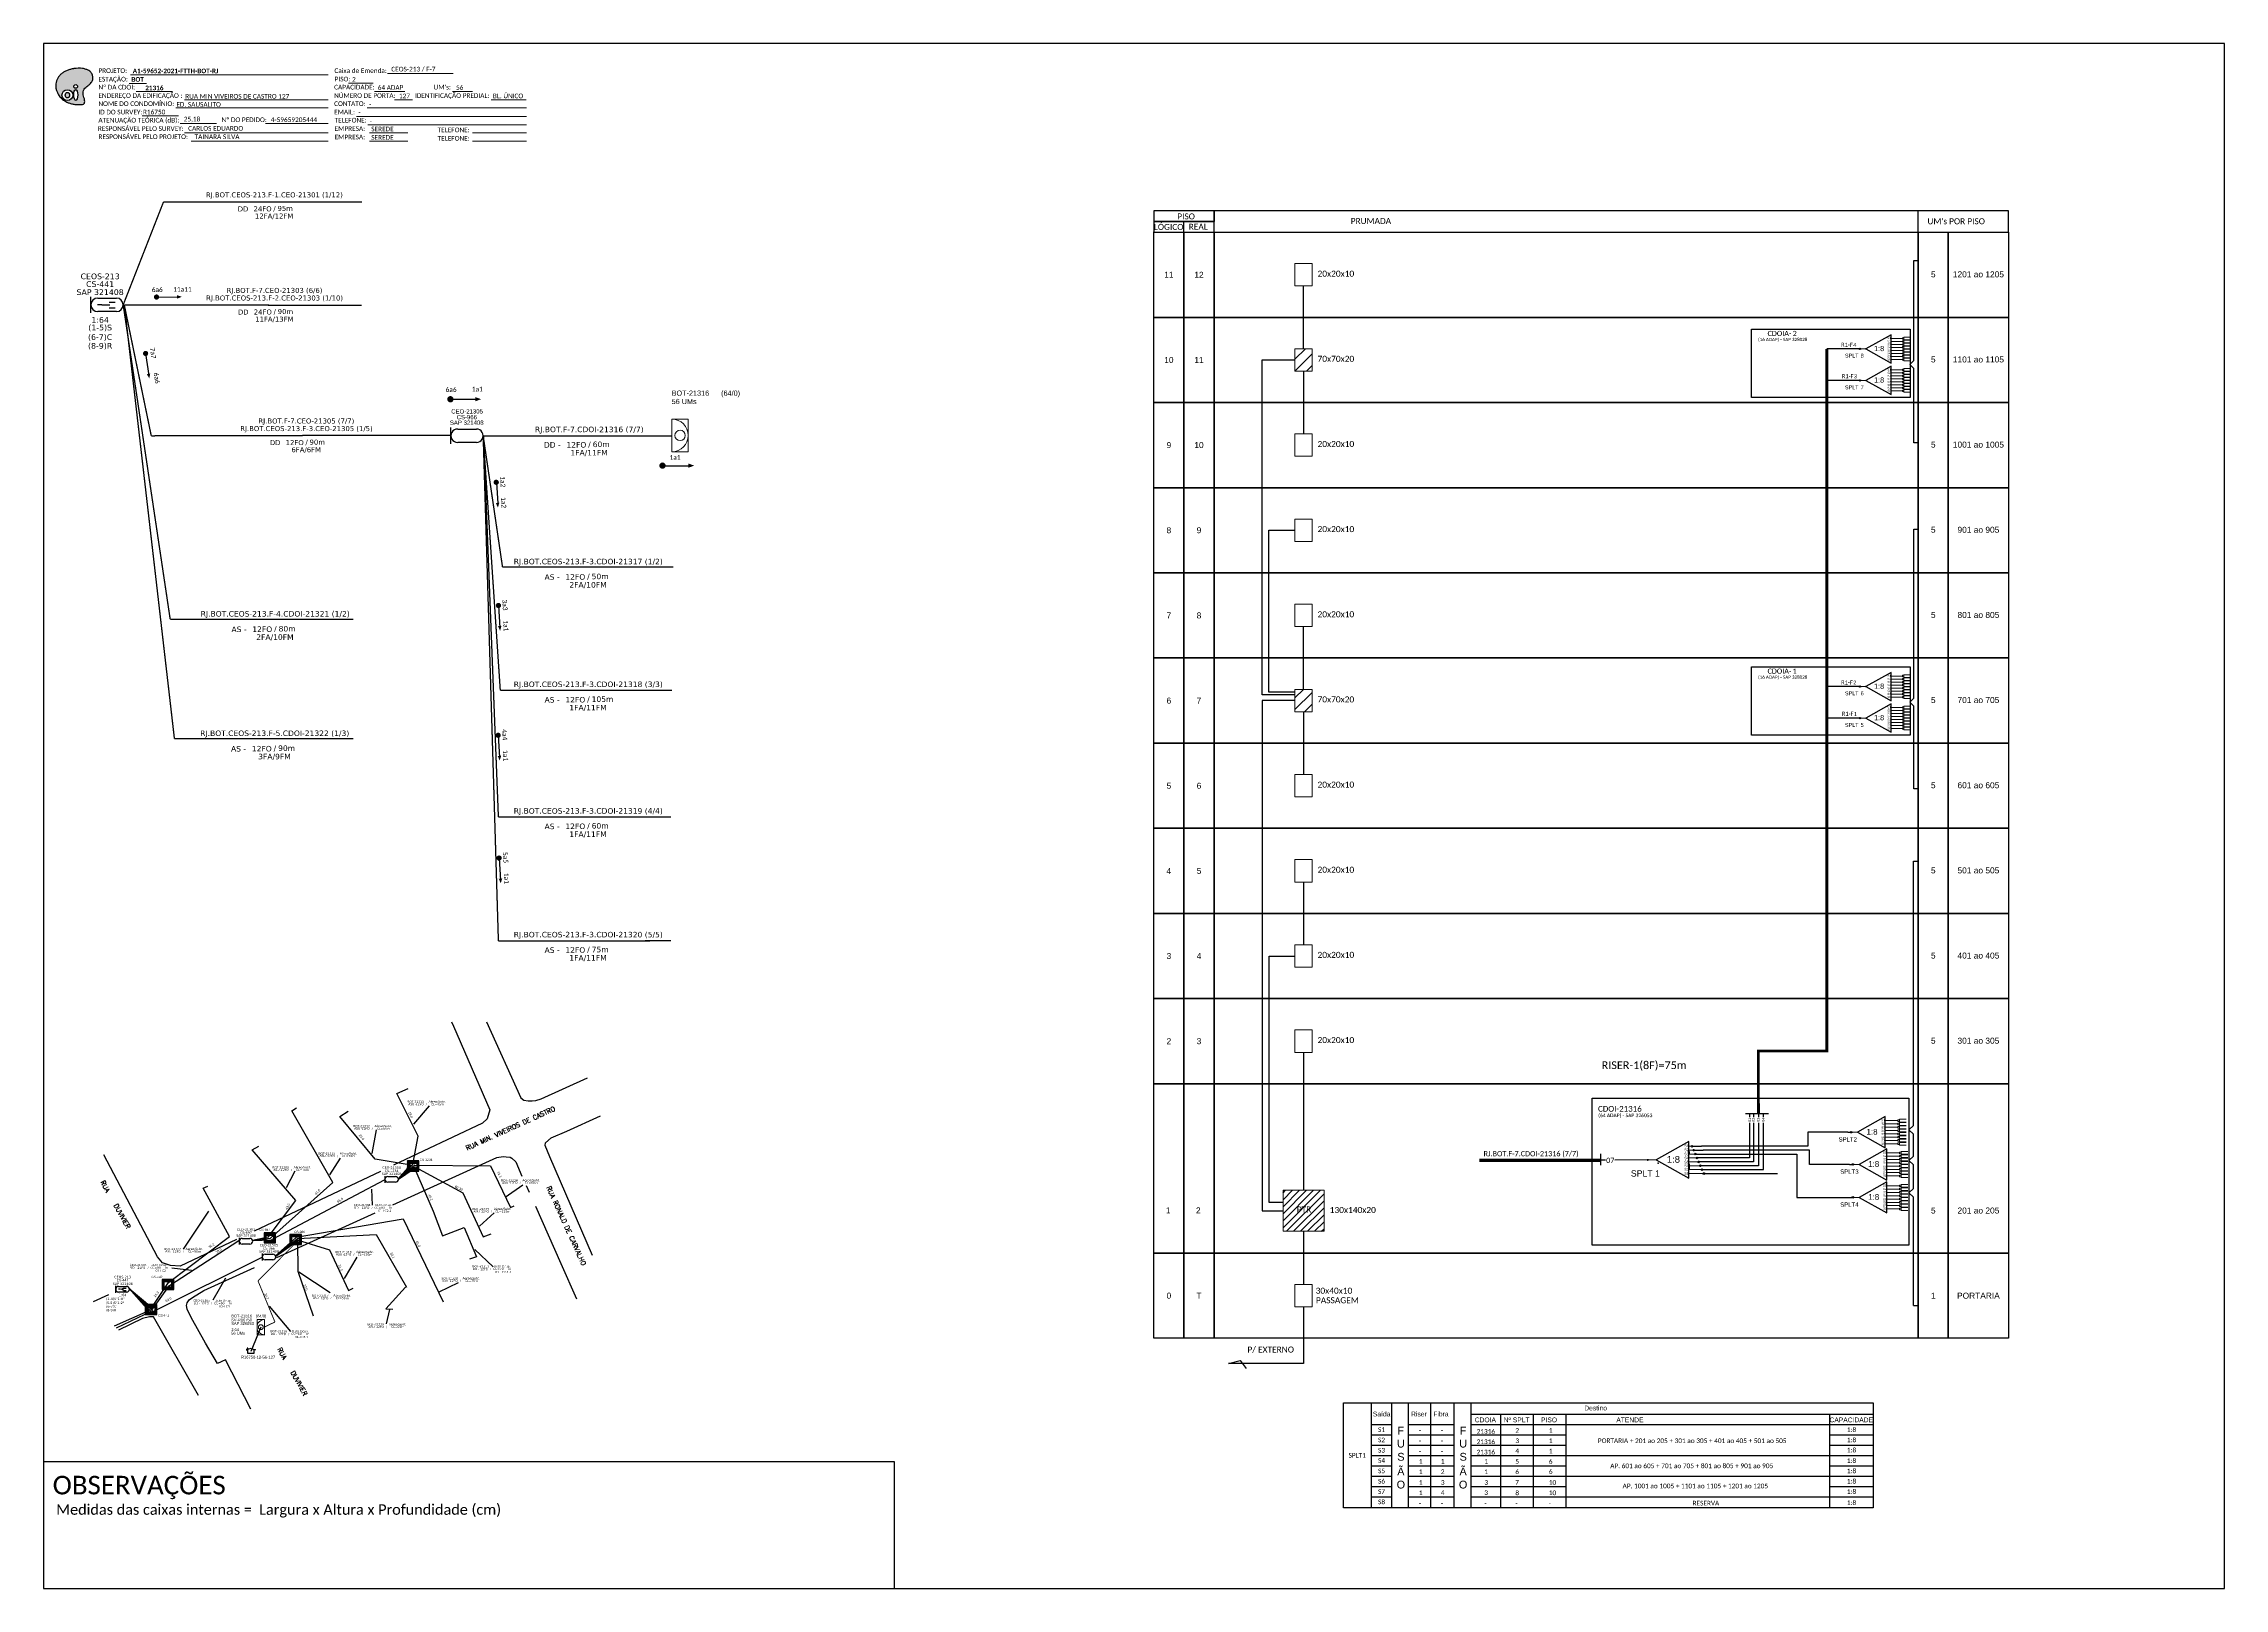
# Paper-space layout 'CDOI-21316' of a CAD drawing. Extents: x 0 to 839, y 0 to 594.
# The model-space entities are those that its viewports show. They can reach past a viewport. Long polylines and large blocks are cut down to what shows.
import ezdxf
from ezdxf.enums import TextEntityAlignment as Align

# ---------------------------------------------------------------- set-up
doc = ezdxf.new("R2010")
doc.units = 0
for name, color, linetype in [('10.1-Caixas Subterrâneas', 5, 'Continuous'), ('20.4-CEOS', 1, 'Continuous'), ('20.5-CEO', 1, 'Continuous'), ('CAP a instalar', 1, 'Continuous'), ('FOLHAS', 7, 'Continuous'), ('label_cabos', 7, 'Continuous'), ('Legenda', 1, 'Continuous'), ('MUB', 252, 'Continuous'), ('SETA', 7, 'Continuous'), ('Surveys Casinhas', 7, 'Continuous'), ('surveys legendas', 7, 'Continuous')]:
    doc.layers.add(name, color=color, linetype=linetype)
for name, color, linetype, lineweight in [("20.0-LEGENDA DOS CDO'S", 1, 'Continuous', 0), ('20.1-CDO_INTERIOR', 1, 'Continuous', 0), ('20.2-CDO_POSTE', 1, 'Continuous', 5), ('40.1-ETIQUETAS', 1, 'Continuous', 20)]:
    doc.layers.add(name, color=color, linetype=linetype, lineweight=lineweight)
doc.layers.add('EXTRA', color=50, linetype='Continuous', plot=False)
doc.styles.add('ARIAL', font='arial.ttf')
doc.styles.add('ROMANS', font='romans')
doc.styles.add('siredit', font='verdana.ttf')
doc.styles.get("Standard").update_dxf_attribs({"font": 'arial.ttf'})
doc.styles.add('TELEMAR-RJ', font='arial.ttf')
doc.styles.add('WMF-Calibri0', font='calibri.ttf')
doc.styles.add('WMF-Calibri1', font='calibrib.ttf')
doc.linetypes.add('FENCELINE1', pattern='A,0.25,-0.1,[133,ltypeshp.shx,S=0.1,R=0,X=-0.1,Y=0],-0.1,1', length=1.45)
doc.linetypes.add('RESERVA', pattern='A,0.5,-0.15,["RESERVA",Standard,S=0.18,R=0,X=0,Y=-0.1],-1.3', length=1.95)
doc.dimstyles.new('CC', dxfattribs={"dimtxt": 1, "dimasz": 2, "dimexe": 0.18, "dimexo": 0.0625, "dimgap": 0.09, "dimtad": 0, "dimdec": 0, "dimrnd": 1, "dimzin": 0, "dimdsep": 46, "dimtxsty": 'siredit', "dimblk": 'NONE', "dimcen": 0, "dimse1": 1, "dimse2": 1, "dimsd1": 1, "dimsd2": 1, "dimclrt": 7, "dimadec": 0, "dimazin": 0, "dimtfac": 1, "dimtdec": 0, "dimtofl": 0, "dimtmove": 0, "dimatfit": 3, "dimfxl": 1, "dimtolj": 1, "dimtzin": 0, "dimarcsym": 0})

# ---------------------------------------------------------------- blocks, each defined once
blk = doc.blocks.new('OI')
h = blk.add_hatch(color=40)
edge = h.paths.add_edge_path()
edge.add_spline(control_points=[(4.35, -0.67), (3.92, -0.99), (3.26, -1.5), (2.81, -2.59), (2.9, -3.5), (3.06, -4.27), (3.31, -4.85), (3.37, -5.39), (3.4, -5.88), (3.2, -6.4), (2.54, -6.61), (1.65, -6.63), (0.55, -6.67), (-0.56, -6.42), (-1.61, -6.14), (-2.77, -5.61), (-3.92, -4.77), (-4.89, -3.7), (-5.34, -2.65), (-5.6, -1.94), (-5.85, -0.96), (-5.71, 0.47), (-5.1, 2.02), (-4.14, 3.02), (-3.3, 3.61), (-2.37, 4.16), (-1.36, 4.44), (-0.56, 4.7), (0.79, 4.85), (2.24, 4.97), (3.79, 4.57), (4.67, 4.21), (5.44, 3.65), (5.76, 2.99), (6.03, 2.21), (6.01, 1.46), (5.72, 0.64), (5.31, 0.08), (4.88, -0.38), (4.51, -0.55), (4.35, -0.67)], knot_values=[0, 0, 0, 0, 1.60434, 2.417191, 3.427595, 4.282808, 4.776746, 5.304182, 5.888771, 6.258406, 6.858137, 7.79129, 8.986195, 10.124242, 11.187857, 12.242908, 13.953784, 15.414161, 16.515391, 17.349188, 17.675853, 19.552021, 21.515531, 22.568638, 23.63245, 24.621084, 25.782718, 26.745347, 27.142653, 29.870543, 31.004649, 31.921532, 32.709589, 33.801391, 34.042471, 35.192333, 35.971461, 36.628871, 37.254359, 37.836911, 37.836911, 37.836911, 37.836911], degree=3, periodic=0)
h.paths.add_polyline_path([(1.13, -0.87, -1), (-0.04, -0.87, -1)], flags=16)
edge = h.paths.add_edge_path(flags=16)
edge.add_ellipse((0.56, -3.59), major_axis=(-0.02, 1.71), ratio=0.361305, start_angle=0, end_angle=360)
h.paths.add_polyline_path([(-0.36, -3.62, -1), (-3.8, -3.62, -1)], flags=16)
edge = h.paths.add_edge_path(flags=0)
edge.add_ellipse((-2.08, -3.62), major_axis=(0, 0.885), ratio=0.758294, start_angle=0, end_angle=360)
at = {"color": 40}
for centre, radius in [((-2.08, -3.62), 1.72), ((0.54, -0.87), 0.587)]:
    blk.add_circle(centre, radius, dxfattribs=at)
blk.add_ellipse((-2.08, -3.62), major_axis=(0, 0.885), ratio=0.758294, start_param=-3.141592653589792, end_param=3.141592653589792, dxfattribs=at)
blk.add_ellipse((0.56, -3.59), major_axis=(-0.02, 1.71), ratio=0.361305, dxfattribs=at)
at = {"color": 40, "start_tangent": (-0.800898, -0.598801), "end_tangent": (-0.800898, -0.598801)}
blk.add_spline([(4.35, -0.67), (3.2, -1.78), (2.9, -2.54), (2.92, -3.55), (3.12, -4.38), (3.28, -4.85), (3.37, -5.37), (3.35, -5.95), (3.2, -6.29), (2.66, -6.55), (1.73, -6.63), (0.54, -6.62), (-0.58, -6.41), (-1.6, -6.11), (-2.56, -5.67), (-3.95, -4.67), (-4.89, -3.56), (-5.37, -2.56), (-5.64, -1.78), (-5.72, -1.46), (-5.63, 0.42), (-4.84, 2.22), (-4.13, 2.99), (-3.27, 3.62), (-2.4, 4.09), (-1.3, 4.47), (-0.37, 4.72), (0.02, 4.77), (2.75, 4.8), (3.85, 4.53), (4.69, 4.16), (5.31, 3.68), (5.85, 2.73), (5.93, 2.5), (5.94, 1.35), (5.67, 0.62), (5.29, 0.08), (4.84, -0.36), (4.35, -0.67)], degree=3, dxfattribs=at)
blk = doc.blocks.new('CARIMBO')
at = {"color": 7, "lineweight": 0}
for points in [[(134.48, -16.3), (159.61, -16.3)], [(35.15, -20.06), (41.7, -20.06)], [(35.66, -16.79), (111.64, -16.79)], [(37.81, -23.14), (51.75, -23.14)], [(119.43, -20.02), (128.92, -20.02)], [(129.48, -23.14), (141.1, -23.14)], [(159.42, -23.14), (167.09, -23.14)], [(40.13, -32.55), (54.07, -32.55)], [(52.97, -29.48), (111.64, -29.48)], [(56.38, -26.37), (111.64, -26.37)], [(122.56, -32.72), (187.83, -32.72)], [(126.6, -29.48), (187.83, -29.48)], [(137.07, -26.37), (144.01, -26.37)], [(174.24, -26.37), (187.8, -26.37)], [(54.67, -35.52), (68.61, -35.52)], [(56.38, -39.07), (111.64, -39.07)], [(126.84, -35.96), (187.83, -35.96)], [(127.45, -39.07), (142.25, -39.07)], [(167.06, -39.07), (187.83, -39.07)], [(58.87, -42.31), (111.64, -42.31)], [(127.45, -42.31), (142.25, -42.31)], [(167.06, -42.31), (187.83, -42.31)]]:
    blk.add_lwpolyline(points, dxfattribs=at)
at = {"color": 7, "xscale": 1.213923925163967, "yscale": 1.213923925163967, "zscale": 1.213923925163967, "rotation": 0.1532896023949059}
blk.add_blockref('OI', (13.86, -20.16), dxfattribs=at)
at = {"color": 7, "lineweight": 0, "style": 'WMF-Calibri0'}
for s, height, p in [('PROJETO:', 1.793, (23.26, -16.04)), ('Caixa de Emenda:', 1.7927, (114.02, -16.04)), ('ESTAÇÃO:', 1.793, (23.26, -19.32)), ('ENDEREÇO DA EDIFICAÇÃO :', 1.7927, (23.26, -25.63)), ('Nº DA CDOI:', 1.7927, (23.26, -22.39)), ('CAPACIDADE:', 1.7927, (113.91, -22.39)), ('NÚMERO DE PORTA:', 1.7927, (113.91, -25.63)), ('PISO:', 1.793, (114.09, -19.28)), ('IDENTIFICAÇÃO PREDIAL:', 1.7927, (144.99, -25.63)), ("UM's:", 1.793, (152.15, -22.39)), ('ATENUAÇÃO TEÓRICA (dB):', 1.7927, (23.26, -35.09)), ('NOME DO CONDOMÍNIO:', 1.7927, (23.26, -28.74)), ('ID DO SURVEY:', 1.7927, (23.26, -31.97)), ('CONTATO:', 1.793, (113.91, -28.74)), ('EMAIL:', 1.793, (113.91, -31.97)), ('TELEFONE:', 1.793, (114.09, -35.09)), ('RESPONSÁVEL PELO SURVEY:', 1.7927, (23.02, -38.32)), ('RESPONSÁVEL PELO PROJETO:', 1.7927, (23.26, -41.44)), ('EMPRESA:', 1.793, (114.09, -38.32)), ('EMPRESA:', 1.793, (114.09, -41.56)), ('TELEFONE:', 1.793, (153.7, -38.83)), ('TELEFONE:', 1.793, (153.7, -42.06))]:
    blk.add_text(s, height=height, dxfattribs=at).set_placement(p)
at = {"color": 7, "lineweight": 0, "flags": 8}
for tag, p, style in [('PROJ', (36.46, -16.13), 'WMF-Calibri1'), ('CEOS-XX', (135.87, -15.46), 'WMF-Calibri0'), ('EST', (35.94, -19.41), 'WMF-Calibri1'), ('LOGRADOURO', (56.65, -25.91), 'WMF-Calibri0'), ('PISO_PTR', (120.78, -19.42), 'WMF-Calibri0'), ('CAPAC.', (130.66, -22.52), 'WMF-Calibri0'), ('N°', (138.85, -25.77), 'WMF-Calibri0'), ("UC'S", (160.78, -22.54), 'WMF-Calibri0'), ('N°PREDIO', (174.94, -25.77), 'WMF-Calibri0'), ('_ID_', (40.39, -31.94), 'WMF-Calibri0'), ('NOME_DO_COND.', (53.23, -29.02), 'WMF-Calibri0'), ('O_POTEN', (56.06, -34.68), 'WMF-Calibri0'), ('EMAIL', (123.26, -32.12), 'WMF-Calibri0'), ('NOME_DO_CONTATO', (127.3, -28.89), 'WMF-Calibri0'), ('RES_SURVEY', (57.78, -38.23), 'WMF-Calibri0'), ('RES_PROJ', (60.27, -41.47), 'WMF-Calibri0'), ('TELEFONE', (127.55, -35.36), 'WMF-Calibri0'), ('EMP_RESP_SURVEY', (128.16, -38.47), 'WMF-Calibri0'), ('EMP_RESP_PROJ', (128.16, -41.71), 'WMF-Calibri0'), ('CONT_RESP_SURVEY', (167.76, -38.47), 'WMF-Calibri0'), ('CONT_RESP_PROJ', (167.76, -41.71), 'WMF-Calibri0')]:
    blk.add_attdef(tag, p, '', height=1.79, dxfattribs=dict(at, style=style))
at = {"color": 7, "lineweight": 0, "style": 'WMF-Calibri1', "flags": 8}
blk.add_attdef("N° CDO'S", text='', height=1.79, dxfattribs=at).set_placement((44.78, -22.68), align=Align.CENTER)
blk = doc.blocks.new('ETIQUETA_RS5F')
at = {"layer": '40.1-ETIQUETAS', "color": 0, "style": 'siredit'}
blk.add_text('/', height=1.5, dxfattribs=at).set_placement((1.58, -1.95), align=Align.MIDDLE_RIGHT)
for tag, p in [('ETIQUETA_R_SECUNDARIA', (1.21, 2.1)), ('ETIQUETA_R_PRIMARIA', (1.21, 4.1)), ('F_ATIVAS/F_MORTAS', (1.14, -4.24))]:
    blk.add_attdef(tag, text='', height=1.5, dxfattribs=at).set_placement(p, align=Align.MIDDLE_CENTER)
for tag, p in [('TIPO_CABO', (-6.58, -2.12)), ('CAP_CABO', (0.4, -2.09))]:
    blk.add_attdef(tag, text='', height=1.5, dxfattribs=at).set_placement(p, align=Align.MIDDLE_RIGHT)
blk.add_attdef('METROS', text='', height=1.5, dxfattribs=at).set_placement((2.14, -1.95), align=Align.MIDDLE_LEFT)
for tag, p in [('FUSÃO_1', (0.85, -8.39)), ('FUSÃO_2', (0.85, -10.6)), ('FUSÃO_3', (0.85, -12.93)), ('FUSÃO_4', (0.85, -15.14)), ('FUSÃO_5', (0.85, -17.16))]:
    blk.add_attdef(tag, text='', height=1.5, dxfattribs=at).set_placement(p, align=Align.CENTER)
blk = doc.blocks.new('CDOE-TEXTO PADRÃO')
at = {"layer": "20.0-LEGENDA DOS CDO'S", "color": 0, "style": 'ARIAL'}
for tag, p in [('CDO_N', (0.49, 7.39)), ('SAP', (0.51, 1.67)), ('CORDOALHA', (0.5, 4.33)), ('SPLITER_1', (0.59, -0.91)), ('(XX-XX_F)S', (0.54, -8.29)), ('SPLITER_2', (0.6, -3.55)), ('(XX-XX_L)S', (0.55, -10.83)), ('UMS', (0.55, -13.15))]:
    blk.add_attdef(tag, p, '', height=1.7, rotation=0.11799, dxfattribs=at)
blk.add_attdef('FIBRAS_UTILIZADAS', text='', height=1.7, rotation=0.11799, dxfattribs=at).set_placement((19.77, 7.43), align=Align.CENTER)
blk = doc.blocks.new('CDOI_INT')
at = {"layer": '20.1-CDO_INTERIOR', "color": 0, "lineweight": 18}
blk.add_lwpolyline([(4.25, -4.25), (4.25, 4.25), (0, 4.25), (0, -4.25)], close=True, dxfattribs=at)
blk.add_circle((2.12, 0), 1.36, dxfattribs=at)
blk.add_arc((0, 0), 4.25, 270, 90, dxfattribs=at)
at = {"layer": "20.0-LEGENDA DOS CDO'S", "color": 0, "style": 'ARIAL'}
for tag, p in [('CDO_N', (-0.08, 10.38)), ('SPLITER_1', (21.18, 10.38)), ('SAP', (-0.08, 6.23)), ('SURVEY', (-0.08, 8.2)), ('SPLITER_2', (21.19, 8.68)), ('1:XX', (5.94, -2.22)), ('UMS', (5.94, -4.24))]:
    blk.add_attdef(tag, p, '', height=1.36, dxfattribs=at)
blk.add_attdef('FIBRAS_UTILIZADAS', text='', height=1.36, dxfattribs=at).set_placement((15.34, 10.38), align=Align.CENTER)
blk = doc.blocks.new('*X74')
at = {"color": 0, "linetype": 'Continuous'}
for p, q in [((-1.25, 0.34099), (-0.49099, 1.1)), ((-1.25, 0.517767), (-0.667767, 1.1)), ((-1.25, 0.694544), (-0.844544, 1.1)), ((-1.25, 0.87132), (-1.02132, 1.1)), ((-1.25, 1.048097), (-1.198097, 1.1)), ((-1.25, 0.164214), (-0.8035, 0.610714)), ((-1.25, -0.012563), (-0.8035, 0.433937)), ((-1.25, -0.18934), (-0.8035, 0.25716)), ((-1.25, -0.366117), (-0.8035, 0.080383)), ((-0.789214, 0.625), (-0.314214, 1.1)), ((-0.612437, 0.625), (-0.137437, 1.1)), ((-0.43566, 0.625), (0.03934, 1.1)), ((-0.258883, 0.625), (0.216117, 1.1)), ((-0.082107, 0.625), (0.392893, 1.1)), ((0.09467, 0.625), (0.56967, 1.1)), ((0.271447, 0.625), (0.746447, 1.1)), ((0.448223, 0.625), (0.923223, 1.1)), ((0.625, 0.625), (1.1, 1.1)), ((0.801777, 0.625), (1.25, 1.073223)), ((0.8035, 0.449947), (1.25, 0.896447)), ((0.8035, 0.27317), (1.25, 0.71967)), ((0.8035, 0.096393), (1.25, 0.542893)), ((0.8035, -0.080383), (1.25, 0.366117)), ((0.8035, -0.25716), (1.25, 0.18934)), ((0.8035, -0.433937), (1.25, 0.012563)), ((-1.25, -0.542893), (-0.8035, -0.096393)), ((-1.25, -0.71967), (-0.8035, -0.27317)), ((-1.25, -0.896447), (-0.8035, -0.449947)), ((-1.25, -1.073223), (-0.801777, -0.625)), ((-1.1, -1.1), (-0.625, -0.625)), ((-0.923223, -1.1), (-0.448223, -0.625)), ((-0.746447, -1.1), (-0.271447, -0.625)), ((-0.56967, -1.1), (-0.09467, -0.625)), ((-0.392893, -1.1), (0.082107, -0.625)), ((-0.216117, -1.1), (0.258883, -0.625)), ((-0.03934, -1.1), (0.43566, -0.625)), ((0.137437, -1.1), (0.612437, -0.625)), ((0.314214, -1.1), (0.789214, -0.625)), ((0.49099, -1.1), (1.25, -0.34099)), ((0.667767, -1.1), (1.25, -0.517767)), ((0.8035, -0.610714), (1.25, -0.164214)), ((0.844544, -1.1), (1.25, -0.694544)), ((1.02132, -1.1), (1.25, -0.87132)), ((1.198097, -1.1), (1.25, -1.048097))]:
    blk.add_line(p, q, dxfattribs=at)
blk = doc.blocks.new('MANHOLE_MQ')
at = {"color": 0, "linetype": 'Continuous'}
for p, q in [((0.0000062, 0.0000057), (-0.0000063, 0.0000057)), ((-0.0000063, 0.0000057), (-0.0000063, -0.0000053)), ((-0.000004, 0.0000033), (0.000004, 0.0000033)), ((-0.000004, -0.0000029), (-0.000004, 0.0000033)), ((0.000004, 0.0000033), (0.000004, -0.0000029)), ((0.0000062, -0.0000053), (0.0000062, 0.0000057)), ((-0.0000063, -0.0000053), (0.0000062, -0.0000053)), ((0.000004, -0.0000029), (-0.000004, -0.0000029)), ((0.000004, -0.0000029), (0.000004, -0.0000029))]:
    blk.add_line(p, q, dxfattribs=at)
at = {"color": 0, "linetype": 'Continuous', "xscale": 5e-06, "yscale": 5e-06, "zscale": 1e-05}
blk.add_blockref('*X74', (0, 0.0000002), dxfattribs=at)
blk = doc.blocks.new('*U75')
at = {"layer": '20.4-CEOS', "color": 7, "style": 'siredit'}
for tag, p in [('FIBRAS_SPLITTER', (0, 0)), ('FIBRAS_TOP_C', (0, -4.13)), ('RESERVA_FINAIS', (0, -5.46))]:
    blk.add_attdef(tag, p, '', height=1.01, dxfattribs=at)
for tag, p, flags in [('QTDE', (0, -9.4), 1), ('ID_ATIVIDADE', (0, -6.77), 3), ('FATOR', (0, -8.09), 1), ('FID', (0, -10.71), 1)]:
    blk.add_attdef(tag, p, '', height=1.01, dxfattribs=dict(at, flags=flags))
blk = doc.blocks.new('*U77')
at = {"layer": '20.4-CEOS', "color": 7, "style": 'siredit'}
blk.add_attdef('FIBRAS_SPLITTER', (0, 0), '', height=1.01, dxfattribs=at)
for tag, p, flags in [('QTDE', (0, -4.11), 1), ('ID_ATIVIDADE', (0, -1.48), 3), ('FATOR', (0, -2.79), 1), ('FID', (0, -5.42), 1)]:
    blk.add_attdef(tag, p, '', height=1.01, dxfattribs=dict(at, flags=flags))
blk = doc.blocks.new('LEGENDA DOS CABOS')
at = {"layer": 'EXTRA', "color": 0, "style": 'siredit'}
for tag, p in [('ID', (4.6, 1)), ('XX', (9, 1))]:
    blk.add_attdef(tag, text='', height=0.48, rotation=359.69, dxfattribs=at).set_placement(p, align=Align.MIDDLE_CENTER)
at = {"layer": 'Legenda', "color": 0, "style": 'siredit'}
for tag, p in [('TIPO_CABO', (1.3, 0)), ('CABO', (4.7, -0.1)), ('/', (6.8, -0.1)), ('METROS', (10, -0.1))]:
    blk.add_attdef(tag, text='', height=0.8, rotation=359.69, dxfattribs=at).set_placement(p, align=Align.MIDDLE_CENTER)
blk = doc.blocks.new('Inst CB DT OCUP CFOA-SM-DD-S-12')
at = {"layer": 'label_cabos', "color": 0, "style": 'siredit'}
for tag, flags, p in [('ID_ATIVIDADE', 3, (1.3, 2.7)), ('FATOR', 1, (11.6, 2.6))]:
    blk.add_attdef(tag, text='', height=1, rotation=359.69, dxfattribs=dict(at, flags=flags)).set_placement(p, align=Align.MIDDLE_CENTER)
for tag, p in [('TIPO_CABO', (1.1, 0)), ('DESTINO_CABO', (3.1, 1.3)), ('CABO', (4.7, -0.1)), ('/', (7.7, -0.1)), ('LANCE', (10.4, 0)), ('TIPO_CABO', (13.1, 1.2)), ('UND', (16.5, 0)), ('FID', (13.6, -1.4))]:
    blk.add_attdef(tag, text='', height=1, rotation=359.69, dxfattribs=at).set_placement(p, align=Align.MIDDLE_CENTER)
blk.add_attdef('QTDE', (11.9, -0.5), '', height=1, rotation=359.69, dxfattribs=at)
blk = doc.blocks.new('_None')
blk = doc.blocks.new('Inst CB DT OCUP CFOA-SM-DD-G-24')
at = {"layer": 'label_cabos', "color": 0, "style": 'siredit'}
for tag, flags, p in [('ID_ATIVIDADE', 3, (1.3, 2.7)), ('FATOR', 1, (11.6, 2.6))]:
    blk.add_attdef(tag, text='', height=1, rotation=359.69, dxfattribs=dict(at, flags=flags)).set_placement(p, align=Align.MIDDLE_CENTER)
for tag, p in [('TIPO_CABO', (1.1, 0)), ('DESTINO_CABO', (3.1, 1.3)), ('CABO', (4.7, -0.1)), ('/', (7.7, -0.1)), ('LANCE', (10.4, 0)), ('TIPO_CABO', (13.1, 1.2)), ('UND', (16.5, 0)), ('FID', (13.6, -1.4))]:
    blk.add_attdef(tag, text='', height=1, rotation=359.69, dxfattribs=at).set_placement(p, align=Align.MIDDLE_CENTER)
blk.add_attdef('QTDE', (11.9, -0.5), '', height=1, rotation=359.69, dxfattribs=at)
blk = doc.blocks.new('SPLT_1-8_SC-APC')
at = {"color": 1, "lineweight": 0}
blk.add_lwpolyline([(-17.04, -7.55), (-19.26, -7.55)], dxfattribs=at)
at = {"color": 1}
blk.add_lwpolyline([(-7.37, -2.1), (-17.04, -7.55), (-7.37, -13), (-7.37, -2.1)], dxfattribs=at)
at = {"color": 3, "lineweight": 0}
for points in [[(-2.99, -3.51), (-7.37, -3.51)], [(-7.37, -4.66), (-2.99, -4.66)], [(-7.37, -5.82), (-2.99, -5.82)], [(-7.37, -6.97), (-2.99, -6.97)], [(-2.41, -3.02), (-2.41, -4)], [(-2.41, -3.02), (0, -3.02)], [(-2.41, -4), (0, -4)], [(-2.41, -4.17), (-2.41, -5.16)], [(-2.41, -4.17), (0, -4.17)], [(-2.41, -5.16), (0, -5.16)], [(-2.41, -5.32), (-2.41, -6.31)], [(-2.41, -5.32), (0, -5.32)], [(-2.41, -6.31), (0, -6.31)], [(-2.41, -6.48), (-2.41, -7.46)], [(-2.41, -6.48), (0, -6.48)], [(-2.41, -7.46), (0, -7.46)], [(-7.37, -8.12), (-2.99, -8.12)], [(-7.37, -9.28), (-2.99, -9.28)], [(-7.37, -10.43), (-2.99, -10.43)], [(-7.37, -11.58), (-2.99, -11.58)], [(-2.41, -7.63), (-2.41, -8.62)], [(-2.41, -7.63), (0, -7.63)], [(-2.41, -8.62), (0, -8.62)], [(-2.41, -8.78), (-2.41, -9.77)], [(-2.41, -8.78), (0, -8.78)], [(-2.41, -9.77), (0, -9.77)], [(-2.41, -9.94), (-2.41, -10.92)], [(-2.41, -9.94), (0, -9.94)], [(-2.41, -10.92), (0, -10.92)], [(-2.41, -11.09), (-2.41, -12.08)], [(-2.41, -11.09), (0, -11.09)], [(-2.41, -12.08), (0, -12.08)]]:
    blk.add_lwpolyline(points, dxfattribs=at)
for points in [[(-2.99, -3.22), (-2.41, -3.22), (-2.41, -3.8), (-2.99, -3.8)], [(-2.99, -4.38), (-2.41, -4.38), (-2.41, -4.95), (-2.99, -4.95)], [(-2.99, -5.53), (-2.41, -5.53), (-2.41, -6.1), (-2.99, -6.1)], [(-2.99, -6.68), (-2.41, -6.68), (-2.41, -7.26), (-2.99, -7.26)], [(-2.99, -7.84), (-2.41, -7.84), (-2.41, -8.41), (-2.99, -8.41)], [(-2.99, -8.99), (-2.41, -8.99), (-2.41, -9.56), (-2.99, -9.56)], [(-2.99, -10.14), (-2.41, -10.14), (-2.41, -10.72), (-2.99, -10.72)], [(-2.99, -11.3), (-2.41, -11.3), (-2.41, -11.87), (-2.99, -11.87)]]:
    blk.add_lwpolyline(points, close=True, dxfattribs=at)
at = {"color": 1, "style": 'ARIAL'}
for s, height, p in [('1:8', 2, (-13.91, -8.4)), ('S1', 0.75, (-8.74, -3.78)), ('S2', 0.75, (-8.74, -4.97)), ('S3', 0.75, (-8.74, -6.18)), ('S4', 0.75, (-8.74, -7.36)), ('S5', 0.75, (-8.74, -8.57)), ('S6', 0.75, (-8.74, -9.69)), ('S7', 0.75, (-8.74, -10.78)), ('S8', 0.75, (-8.74, -11.9))]:
    blk.add_text(s, height=height, dxfattribs=at).set_placement(p)
blk = doc.blocks.new('SPLT_1-8_DIV_DIR')
h = blk.add_hatch(color=3)
h.dxf.hatch_style = 1
edge = h.paths.add_edge_path()
edge.add_arc((12.77, 4.04), 0.242, 0, 360)
h = blk.add_hatch(color=3)
h.dxf.hatch_style = 1
edge = h.paths.add_edge_path()
edge.add_arc((13.27, 2.88), 0.242, 0, 360)
h = blk.add_hatch(color=3)
h.dxf.hatch_style = 1
edge = h.paths.add_edge_path()
edge.add_arc((13.77, 1.73), 0.242, 0, 360)
h = blk.add_hatch(color=3)
h.dxf.hatch_style = 1
edge = h.paths.add_edge_path()
edge.add_arc((14.27, 0.58), 0.242, 0, 360)
h = blk.add_hatch(color=3)
h.dxf.hatch_style = 1
edge = h.paths.add_edge_path()
edge.add_arc((14.77, -0.58), 0.242, 0, 360)
h = blk.add_hatch(color=3)
h.dxf.hatch_style = 1
edge = h.paths.add_edge_path()
edge.add_arc((15.27, -1.73), 0.242, 0, 360)
h = blk.add_hatch(color=3)
h.dxf.hatch_style = 1
edge = h.paths.add_edge_path()
edge.add_arc((15.77, -2.88), 0.242, 0, 360)
h = blk.add_hatch(color=3)
h.dxf.hatch_style = 1
edge = h.paths.add_edge_path()
edge.add_arc((16.27, -4.04), 0.242, 0, 360)
at = {"color": 1, "lineweight": 0}
blk.add_lwpolyline([(2.22, 0), (0, 0)], dxfattribs=at)
at = {"color": 1}
blk.add_lwpolyline([(11.89, 5.45), (2.22, 0), (11.89, -5.45), (11.89, 5.45)], dxfattribs=at)
at = {"color": 7, "lineweight": 0}
for points in [[(12.77, 4.04), (11.89, 4.04)], [(11.89, 2.88), (13.27, 2.88)], [(11.89, 1.73), (13.77, 1.73)], [(11.89, 0.58), (14.27, 0.58)], [(11.89, -0.58), (14.77, -0.58)], [(11.89, -1.73), (15.27, -1.73)], [(11.89, -2.88), (15.77, -2.88)], [(11.89, -4.04), (16.27, -4.04)]]:
    blk.add_lwpolyline(points, dxfattribs=at)
at = {"color": 3}
for centre in [(12.77, 4.04), (13.27, 2.88), (13.77, 1.73), (14.27, 0.58), (14.77, -0.58), (15.27, -1.73), (15.77, -2.88), (16.27, -4.04)]:
    blk.add_circle(centre, 0.242, dxfattribs=at)
at = {"color": 1, "style": 'ARIAL'}
for s, height, p in [('1:8', 2, (5.35, -0.85)), ('S1', 0.75, (10.52, 3.77)), ('S2', 0.75, (10.52, 2.58)), ('S3', 0.75, (10.52, 1.37)), ('S4', 0.75, (10.52, 0.19)), ('S5', 0.75, (10.52, -1.02)), ('S6', 0.75, (10.52, -2.14)), ('S7', 0.75, (10.52, -3.24)), ('S8', 0.75, (10.52, -4.36))]:
    blk.add_text(s, height=height, dxfattribs=at).set_placement(p)

msp = doc.modelspace()

# ---------------------------------------------------------------- hatches: boundary and pattern name
h = msp.add_hatch()
h.set_pattern_fill('ANSI31', color=1, style=0)
h.paths.add_polyline_path([(398.47, 1181.69), (391.85, 1181.69), (391.85, 1173.07), (398.47, 1173.07)])
h.paths.add_polyline_path([(398.47, 1050.72), (391.85, 1050.72), (391.85, 1042.1), (398.47, 1042.1)])
h.paths.add_polyline_path([(400.12, 1176.05), (415.23, 1176.05), (415.23, 1179.58), (400.12, 1179.58)], flags=9)
h.paths.add_polyline_path([(400.12, 1045.07), (415.23, 1045.07), (415.23, 1048.61), (400.12, 1048.61)], flags=9)
h = msp.add_hatch(color=3)
h.dxf.hatch_style = 1
edge = h.paths.add_edge_path()
edge.add_arc((609.18, 1181.62), 0.256, 0, 360)
h = msp.add_hatch(color=3)
h.dxf.hatch_style = 1
edge = h.paths.add_edge_path()
edge.add_arc((609.18, 1169.53), 0.256, 0, 360)
h = msp.add_hatch(color=3)
h.dxf.hatch_style = 1
edge = h.paths.add_edge_path()
edge.add_arc((609.18, 1051.78), 0.256, 0, 360)
h = msp.add_hatch(color=3)
h.dxf.hatch_style = 1
edge = h.paths.add_edge_path()
edge.add_arc((609.18, 1039.69), 0.256, 0, 360)
h = msp.add_hatch(color=3)
h.dxf.hatch_style = 1
edge = h.paths.add_edge_path()
edge.add_arc((605.73, 880.43), 0.282, 0, 360)
h = msp.add_hatch(color=3)
h.dxf.hatch_style = 1
edge = h.paths.add_edge_path()
edge.add_arc((527.49, 869.76), 0.41, 0, 360)
h = msp.add_hatch(color=3)
h.dxf.hatch_style = 1
edge = h.paths.add_edge_path()
edge.add_arc((606.38, 868.05), 0.282, 0, 360)
h = msp.add_hatch()
h.set_pattern_fill('ANSI31', color=1, scale=0.6)
h.set_pattern_definition([(45, (-82.9203, 3490.5365), (-1.3470384, 1.3470384), [])])
h.paths.add_polyline_path([(403.06, 858.13), (387.26, 858.13), (387.26, 842.32), (403.06, 842.32)])
h.paths.add_polyline_path([(391.99, 848.96), (398.8, 848.96), (398.8, 852.43), (391.99, 852.43)], flags=24)
h = msp.add_hatch(color=3)
h.dxf.hatch_style = 1
edge = h.paths.add_edge_path()
edge.add_arc((606.38, 855.37), 0.282, 0, 360)

# ---------------------------------------------------------------- linework, layer by layer
at = {"color": 5}
for p, q in [((565.13, 887.64), (573.89, 887.64)), ((544.49, 875.02), (548.23, 875.02)), ((589.7, 873.52), (548.88, 873.52)), ((589.7, 868.05), (589.7, 873.52)), ((605.06, 868.05), (589.7, 868.05))]:
    msp.add_line(p, q, dxfattribs=at)
at = {"color": 7}
for p, q in [((410.5, 776.37), (614.16, 776.37)), ((410.5, 735.95), (410.5, 776.37)), ((421.16, 776.37), (421.16, 735.95)), ((429.04, 776.37), (429.04, 735.95)), ((435.51, 735.95), (435.51, 776.37)), ((443.97, 776.37), (443.97, 735.95)), ((452.98, 776.37), (452.98, 735.95)), ((459.46, 776.37), (459.46, 735.95)), ((459.46, 771.95), (614.16, 771.95)), ((470.86, 771.95), (470.86, 735.95)), ((483.44, 771.95), (483.44, 735.95)), ((495.98, 771.95), (495.98, 735.95)), ((597.37, 771.95), (597.37, 735.95)), ((614.16, 776.37), (614.16, 735.95)), ((421.16, 767.99), (429.04, 767.99)), ((421.16, 764.02), (429.04, 764.02)), ((435.51, 767.99), (452.98, 767.99)), ((435.51, 764.02), (452.98, 764.02)), ((459.46, 767.99), (614.16, 767.99)), ((459.46, 764.02), (495.98, 764.02)), ((597.37, 764.02), (614.16, 764.02)), ((421.16, 760.05), (429.04, 760.05)), ((421.16, 756.08), (429.04, 756.08)), ((435.51, 760.05), (452.98, 760.05)), ((435.51, 756.08), (452.98, 756.08)), ((459.46, 760.05), (495.98, 760.05)), ((459.46, 756.08), (614.16, 756.08)), ((597.37, 760.05), (614.16, 760.05)), ((421.16, 752.11), (429.04, 752.11)), ((421.16, 748.14), (429.04, 748.14)), ((435.51, 752.11), (452.98, 752.11)), ((435.51, 748.14), (452.98, 748.14)), ((459.46, 752.11), (495.98, 752.11)), ((459.46, 748.14), (614.16, 748.14)), ((597.37, 752.11), (614.16, 752.11)), ((421.16, 744.18), (429.04, 744.18)), ((421.16, 740.21), (429.04, 740.21)), ((435.51, 744.18), (452.98, 744.18)), ((435.51, 740.21), (452.98, 740.21)), ((459.46, 744.18), (495.98, 744.18)), ((459.46, 740.21), (614.16, 740.21)), ((597.37, 744.18), (614.16, 744.18)), ((614.16, 735.95), (410.5, 735.95))]:
    msp.add_line(p, q, dxfattribs=at)
for points in [[(-89.32, 705.02), (749.25, 705.02), (749.25, 1299.02), (-89.32, 1299.02), (-89.32, 705.02)], [(360.74, 1226.5), (666.27, 1226.5), (666.27, 1234.72), (360.74, 1234.72), (360.74, 1234.72), (360.74, 1230.61)], [(631.51, 1226.5), (631.51, 1234.72)], [(349.17, 1226.5), (349.17, 1230.61)], [(543.41, 872.95), (543.41, 872.06)]]:
    msp.add_lwpolyline(points)
at = {"color": 7, "lineweight": 0}
msp.add_lwpolyline([(-4.01, 1268.26), (20.14, 1268.26)], dxfattribs=at)
for points in [[(337.59, 1230.61), (360.74, 1230.61), (360.74, 1234.72), (337.59, 1234.72)], [(337.59, 1226.5), (360.74, 1226.5), (360.74, 1230.61), (337.59, 1230.61)]]:
    msp.add_lwpolyline(points, close=True)
at = {"color": 7}
for points in [[(337.59, 1226.5), (349.17, 1226.5), (349.17, 1193.76), (337.59, 1193.76)], [(349.17, 1226.5), (360.74, 1226.5), (360.74, 1193.76), (349.17, 1193.76)], [(360.74, 1226.5), (631.51, 1226.5), (631.51, 1193.76), (360.74, 1193.76)], [(631.51, 1226.5), (643.09, 1226.5), (643.09, 1193.76), (631.51, 1193.76)], [(643.09, 1226.5), (666.23, 1226.5), (666.23, 1193.76), (643.09, 1193.76)], [(337.59, 1193.76), (349.17, 1193.76), (349.17, 1161.01), (337.59, 1161.01)], [(349.17, 1193.76), (360.74, 1193.76), (360.74, 1161.01), (349.17, 1161.01)], [(360.74, 1193.76), (631.51, 1193.76), (631.51, 1161.01), (360.74, 1161.01)], [(631.51, 1193.76), (643.09, 1193.76), (643.09, 1161.01), (631.51, 1161.01)], [(643.09, 1193.76), (666.23, 1193.76), (666.23, 1161.01), (643.09, 1161.01)], [(337.59, 1161.01), (349.17, 1161.01), (349.17, 1128.27), (337.59, 1128.27)], [(349.17, 1161.01), (360.74, 1161.01), (360.74, 1128.27), (349.17, 1128.27)], [(360.74, 1161.01), (631.51, 1161.01), (631.51, 1128.27), (360.74, 1128.27)], [(631.51, 1161.01), (643.09, 1161.01), (643.09, 1128.27), (631.51, 1128.27)], [(643.09, 1161.01), (666.23, 1161.01), (666.23, 1128.27), (643.09, 1128.27)], [(337.59, 1128.27), (349.17, 1128.27), (349.17, 1095.52), (337.59, 1095.52)], [(349.17, 1128.27), (360.74, 1128.27), (360.74, 1095.52), (349.17, 1095.52)], [(360.74, 1128.27), (631.51, 1128.27), (631.51, 1095.52), (360.74, 1095.52)], [(631.51, 1128.27), (643.09, 1128.27), (643.09, 1095.52), (631.51, 1095.52)], [(643.09, 1128.27), (666.23, 1128.27), (666.23, 1095.52), (643.09, 1095.52)], [(337.59, 1095.52), (349.17, 1095.52), (349.17, 1062.78), (337.59, 1062.78)], [(349.17, 1095.52), (360.74, 1095.52), (360.74, 1062.78), (349.17, 1062.78)], [(360.74, 1095.52), (631.51, 1095.52), (631.51, 1062.78), (360.74, 1062.78)], [(631.51, 1095.52), (643.09, 1095.52), (643.09, 1062.78), (631.51, 1062.78)], [(643.09, 1095.52), (666.23, 1095.52), (666.23, 1062.78), (643.09, 1062.78)], [(337.59, 1062.78), (349.17, 1062.78), (349.17, 1030.04), (337.59, 1030.04)], [(349.17, 1062.78), (360.74, 1062.78), (360.74, 1030.04), (349.17, 1030.04)], [(360.74, 1062.78), (631.51, 1062.78), (631.51, 1030.04), (360.74, 1030.04)], [(631.51, 1062.78), (643.09, 1062.78), (643.09, 1030.04), (631.51, 1030.04)], [(643.09, 1062.78), (666.23, 1062.78), (666.23, 1030.04), (643.09, 1030.04)], [(337.59, 1030.04), (349.17, 1030.04), (349.17, 997.29), (337.59, 997.29)], [(349.17, 1030.04), (360.74, 1030.04), (360.74, 997.29), (349.17, 997.29)], [(360.74, 1030.04), (631.51, 1030.04), (631.51, 997.29), (360.74, 997.29)], [(631.51, 1030.04), (643.09, 1030.04), (643.09, 997.29), (631.51, 997.29)], [(643.09, 1030.04), (666.23, 1030.04), (666.23, 997.29), (643.09, 997.29)], [(337.59, 997.29), (349.17, 997.29), (349.17, 964.55), (337.59, 964.55)], [(349.17, 997.29), (360.74, 997.29), (360.74, 964.55), (349.17, 964.55)], [(360.74, 997.29), (631.51, 997.29), (631.51, 964.55), (360.74, 964.55)], [(631.51, 997.29), (643.09, 997.29), (643.09, 964.55), (631.51, 964.55)], [(643.09, 997.29), (666.23, 997.29), (666.23, 964.55), (643.09, 964.55)], [(337.59, 964.55), (349.17, 964.55), (349.17, 931.81), (337.59, 931.81)], [(349.17, 964.55), (360.74, 964.55), (360.74, 931.81), (349.17, 931.81)], [(360.74, 964.55), (631.51, 964.55), (631.51, 931.81), (360.74, 931.81)], [(631.51, 964.55), (643.09, 964.55), (643.09, 931.81), (631.51, 931.81)], [(643.09, 964.55), (666.23, 964.55), (666.23, 931.81), (643.09, 931.81)], [(337.59, 931.81), (349.17, 931.81), (349.17, 899.06), (337.59, 899.06)], [(349.17, 931.81), (360.74, 931.81), (360.74, 899.06), (349.17, 899.06)], [(360.74, 931.81), (631.51, 931.81), (631.51, 899.06), (360.74, 899.06)], [(631.51, 931.81), (643.09, 931.81), (643.09, 899.06), (631.51, 899.06)], [(643.09, 931.81), (666.23, 931.81), (666.23, 899.06), (643.09, 899.06)], [(337.59, 899.06), (349.17, 899.06), (349.17, 833.95), (337.59, 833.95)], [(349.17, 899.06), (360.74, 899.06), (360.74, 833.95), (349.17, 833.95)], [(360.74, 899.06), (631.51, 899.06), (631.51, 833.95), (360.74, 833.95)], [(631.51, 899.06), (643.09, 899.06), (643.09, 833.95), (631.51, 833.95)], [(643.09, 899.06), (666.23, 899.06), (666.23, 833.95), (643.09, 833.95)], [(337.59, 833.95), (349.17, 833.95), (349.17, 801.2), (337.59, 801.2)], [(349.17, 833.95), (360.74, 833.95), (360.74, 801.2), (349.17, 801.2)], [(360.74, 833.95), (631.51, 833.95), (631.51, 801.2), (360.74, 801.2)], [(631.51, 833.95), (643.09, 833.95), (643.09, 801.2), (631.51, 801.2)], [(643.09, 833.95), (666.23, 833.95), (666.23, 801.2), (643.09, 801.2)]]:
    msp.add_lwpolyline(points, close=True, dxfattribs=at)
at = {"color": 0, "lineweight": 0}
for points in [[(391.85, 1214.44), (398.47, 1214.44), (398.47, 1205.82), (391.85, 1205.82)], [(391.85, 1148.95), (398.47, 1148.95), (398.47, 1140.33), (391.85, 1140.33)], [(391.85, 1116.21), (398.47, 1116.21), (398.47, 1107.59), (391.85, 1107.59)], [(391.85, 1083.46), (398.47, 1083.46), (398.47, 1074.84), (391.85, 1074.84)], [(391.85, 1017.97), (398.47, 1017.97), (398.47, 1009.35), (391.85, 1009.35)], [(391.85, 985.23), (398.47, 985.23), (398.47, 976.61), (391.85, 976.61)], [(391.85, 952.49), (398.47, 952.49), (398.47, 943.87), (391.85, 943.87)], [(391.85, 919.74), (398.47, 919.74), (398.47, 911.12), (391.85, 911.12)], [(391.85, 821.89), (398.47, 821.89), (398.47, 813.27), (391.85, 813.27)]]:
    msp.add_lwpolyline(points, close=True, dxfattribs=at)
at = {"color": 3}
for points in [[(631.51, 1145.48), (629.86, 1145.48), (629.86, 1174.1), (628.29, 1175.61), (629.86, 1177.11), (629.86, 1215.67), (631.51, 1215.67)], [(395.16, 1181.69), (395.16, 1205.82)], [(391.85, 1048.58), (379.21, 1048.58), (379.21, 1177.38), (391.85, 1177.38)], [(395.16, 1173.07), (395.16, 1148.95)], [(391.85, 1049.67), (381.81, 1049.67), (381.81, 1111.9), (391.85, 1111.9)], [(631.51, 1012.41), (629.86, 1012.41), (629.86, 1044.26), (628.29, 1045.77), (629.86, 1047.28), (629.86, 1112.32), (631.51, 1112.32)], [(395.16, 1050.72), (395.16, 1074.84)], [(391.85, 1046.41), (379.21, 1046.41), (379.21, 850.23), (387.26, 850.23)], [(395.16, 1042.1), (395.16, 1017.97)], [(629.7, 877.41), (629.7, 879.68), (627.97, 881.34), (629.7, 883), (629.7, 984.61), (631.51, 984.61)], [(395.16, 976.61), (395.16, 952.49)], [(387.26, 853.46), (381.94, 853.46), (381.94, 948.18), (391.85, 948.18)], [(395.16, 911.12), (395.16, 858.13)], [(604.41, 880.43), (605.73, 880.43)], [(629.7, 861.65), (629.69, 867.88), (627.97, 869.54), (629.69, 871.2), (629.69, 877.41), (629.7, 877.41)], [(511.27, 869.63), (509.49, 869.63)], [(527.9, 869.78), (514.89, 869.64)], [(629.7, 813.8), (629.7, 855.42), (627.97, 857.08), (629.7, 858.74), (629.7, 861.65)], [(395.16, 842.32), (395.16, 821.89)], [(629.7, 813.8), (631.51, 813.8)]]:
    msp.add_lwpolyline(points, dxfattribs=at)
for points, const_width in [([(-46.4, 1201.56, 1), (-45.4, 1201.57, 1)], 1), ([(-50.18, 1180.37, 1), (-50.04, 1179.38, 1)], 1), ([(66.51, 1162.27, 1), (67.72, 1162.27, 1)], 1.21), ([(148.05, 1136.74, 1), (149.26, 1136.74, 1)], 1.21), ([(84.7, 1130.83, 1), (84.76, 1129.83, 1)], 1), ([(85.55, 1083.46, 1), (85.61, 1082.46, 1)], 1), ([(85.41, 1033.55, 1), (85.48, 1032.55, 1)], 1), ([(85.8, 986.34, 1), (85.86, 985.34, 1)], 1)]:
    msp.add_lwpolyline(points, format="xyb", close=True, dxfattribs=dict(const_width=const_width))
at = {"color": 1}
for points in [[(628.44, 1165.27), (628.44, 1165.27), (628.44, 1162.9), (567.47, 1162.9), (567.47, 1189.17), (575.31, 1189.17)], [(628.44, 1035.44), (628.44, 1035.44), (628.44, 1033.06), (567.47, 1033.06), (567.47, 1059.33), (575.31, 1059.33)], [(509.49, 867.77), (509.49, 872.14)], [(543.41, 868.31), (543.41, 866.24)], [(395.16, 813.27), (395.16, 791.47), (366.33, 791.47), (370.79, 792.7), (373.08, 789.58)]]:
    msp.add_lwpolyline(points, dxfattribs=at)
for points in [[(567.47, 1189.17), (628.44, 1189.17), (628.44, 1162.9), (567.47, 1162.9)], [(567.47, 1059.33), (628.44, 1059.33), (628.44, 1033.06), (567.47, 1033.06)], [(506.08, 893.47), (627.97, 893.47), (627.97, 836.96), (506.08, 836.96)]]:
    msp.add_lwpolyline(points, close=True, dxfattribs=at)
at = {"color": 1, "lineweight": 0}
for points in [[(391.85, 1181.69), (398.47, 1181.69), (398.47, 1173.07), (391.85, 1173.07)], [(391.85, 1050.72), (398.47, 1050.72), (398.47, 1042.1), (391.85, 1042.1)], [(387.26, 858.13), (403.06, 858.13), (403.06, 842.32), (387.26, 842.32)]]:
    msp.add_lwpolyline(points, close=True, dxfattribs=at)
at = {"color": 5, "const_width": 1.1}
msp.add_lwpolyline([(596.35, 1181.62), (596.35, 911.66), (570.02, 911.66), (570.07, 887.64)], dxfattribs=at)
at = {"color": 5}
for points in [[(609.18, 1181.62), (596.35, 1181.62)], [(609.18, 1169.53), (596.35, 1169.53)], [(609.18, 1051.78), (596.35, 1051.78)], [(609.18, 1039.69), (596.35, 1039.69)], [(566.62, 884.04), (566.62, 870.53), (546.44, 870.53)], [(568.15, 884.04), (568.15, 869.03), (547.09, 869.03)], [(570.07, 884.04), (570.07, 867.53), (547.74, 867.53)], [(548.39, 866.03), (571.99, 866.03), (571.99, 884.04)], [(566.62, 887.64), (566.62, 886.19)], [(568.15, 887.64), (568.15, 886.19)], [(570.07, 887.64), (570.07, 886.19)], [(571.99, 886.19), (571.99, 887.64)], [(544.18, 875.07), (544.18, 875.07)], [(545.14, 873.52), (548.88, 873.52)], [(604.41, 880.43), (589.05, 880.43), (589.05, 875.02), (548.23, 875.02)], [(545.79, 872.02), (584.82, 872.02), (584.82, 855.37), (606.1, 855.37)]]:
    msp.add_lwpolyline(points, dxfattribs=at)
at = {"color": 1, "const_width": 1.36}
msp.add_lwpolyline([(462.71, 869.64), (509.49, 869.63)], dxfattribs=at)
at = {"color": 8, "linetype": 'RESERVA', "ltscale": 4}
msp.add_lwpolyline([(549.04, 864.53), (577.42, 864.53)], dxfattribs=at)
at = {"color": 2}
msp.add_lwpolyline([(605.06, 868.05), (606.38, 868.05)], dxfattribs=at)
at = {"color": 4}
msp.add_lwpolyline([(-5.79, 805.48), (-9.61, 796.06)], dxfattribs=at)
at = {"color": 7}
for points in [[(-89.24, 753.78), (237.71, 753.78)], [(237.71, 753.78), (237.71, 705.02)]]:
    msp.add_lwpolyline(points, dxfattribs=at)
at = {"color": 3}
for centre, radius in [((609.18, 1181.62), 0.256), ((609.18, 1169.53), 0.256), ((609.18, 1051.78), 0.256), ((609.18, 1039.69), 0.256), ((605.73, 880.43), 0.282), ((606.38, 868.05), 0.282), ((606.38, 855.37), 0.282)]:
    msp.add_circle(centre, radius, dxfattribs=at)
at = {"color": 7}
for p in [(337.59, 1226.5), (337.59, 1193.76), (337.59, 1161.01), (337.59, 1128.27), (337.59, 1095.52), (337.59, 1062.78), (337.59, 1030.04), (337.59, 997.29), (337.59, 964.55), (337.59, 931.81), (337.59, 899.06), (337.59, 833.95)]:
    msp.add_point(p, dxfattribs=at)
for p in [(611.4, 1181.62), (611.4, 1051.78), (531.46, 868.58)]:
    msp.add_point(p)
at = {"layer": '20.1-CDO_INTERIOR', "color": 1, "lineweight": 18}
msp.add_lwpolyline([(-7.26, 802.54), (-7.26, 808.41), (-4.32, 808.42), (-4.32, 802.54)], close=True, dxfattribs=at)
msp.add_circle((-5.79, 805.48), 0.941, dxfattribs=at)
msp.add_arc((-4.32, 805.48), 2.94, 90.02759, 270.02759, dxfattribs=at)
at = {"layer": '20.4-CEOS', "color": 7}
for p, q in [((-71.1, 1195.46), (-71.1, 1201.68)), ((-68.52, 1201.15), (-61.3, 1201.15)), ((-64.05, 1199.59), (-61.86, 1199.59)), ((-66.9, 1198.57), (-68.64, 1198.57)), ((-61.3, 1195.99), (-68.52, 1195.99)), ((-66.9, 1198.57), (-63.92, 1198.57)), ((-64.05, 1197.45), (-61.86, 1197.45)), ((-60.49, 821.15), (-57.4, 821.15)), ((-57.4, 818.95), (-60.49, 818.95))]:
    msp.add_line(p, q, dxfattribs=at)
at = {"layer": '20.4-CEOS', "color": 5}
for p, q in [((67.32, 1145.15), (67.32, 1151.36)), ((69.9, 1150.83), (77.13, 1150.83)), ((77.13, 1145.68), (69.9, 1145.68))]:
    msp.add_line(p, q, dxfattribs=at)
at = {"layer": '20.4-CEOS', "color": 7}
for points in [[(-61.58, 818.73), (-61.58, 821.38)], [(-59.79, 820.05), (-60.54, 820.05)], [(-58.58, 820.49), (-57.64, 820.49)], [(-58.58, 819.57), (-57.64, 819.57)]]:
    msp.add_lwpolyline(points, dxfattribs=at)
msp.add_lwpolyline([(-59.79, 820.05, 0, 1.36, 0), (-58.52, 820.05, 1.36, 1.36, 0)], format="xyseb", dxfattribs=at)
for centre, radius, start, end in [((-68.52, 1198.57), 2.58, 90, 270), ((-61.3, 1198.57), 2.58, 270, 90), ((-60.49, 820.05), 1.1, 90, 270), ((-57.4, 820.05), 1.1, 270, 90)]:
    msp.add_arc(centre, radius, start, end, dxfattribs=at)
at = {"layer": '20.4-CEOS', "color": 5}
for centre, major_axis, start_param, end_param in [((69.9, 1148.25), (1.82, 1.82), 0.785398, 3.926991), ((77.13, 1148.25), (-1.82, 1.82), 2.356194, 5.497787)]:
    msp.add_ellipse(centre, major_axis=major_axis, ratio=1, start_param=start_param, end_param=end_param, dxfattribs=at)
at = {"layer": '20.5-CEO', "color": 7}
for p, q in [((42.98, 863.36), (46.01, 863.36)), ((46.01, 861.2), (42.98, 861.2)), ((-13.01, 839.59), (-9.98, 839.59)), ((-9.98, 837.42), (-13.01, 837.42))]:
    msp.add_line(p, q, dxfattribs=at)
at = {"layer": '20.5-CEO', "color": 5}
for p, q in [((-4.19, 833.52), (-1.16, 833.52)), ((-1.16, 831.36), (-4.19, 831.36))]:
    msp.add_line(p, q, dxfattribs=at)
at = {"layer": '20.5-CEO', "color": 7}
for points in [[(41.9, 863.58), (41.9, 860.97)], [(-14.09, 839.81), (-14.09, 837.2)]]:
    msp.add_lwpolyline(points, dxfattribs=at)
at = {"layer": '20.5-CEO', "color": 5}
msp.add_lwpolyline([(-5.27, 833.75), (-5.27, 831.14)], dxfattribs=at)
at = {"layer": '20.5-CEO', "color": 7}
for centre, start, end in [((42.98, 862.28), 90, 270), ((46.01, 862.28), 270, 90), ((-13.01, 838.51), 90, 270), ((-9.98, 838.51), 270, 90)]:
    msp.add_arc(centre, 1.08, start, end, dxfattribs=at)
at = {"layer": '20.5-CEO', "color": 5}
for centre, start, end in [((-4.19, 832.44), 90, 270), ((-1.16, 832.44), 270, 90)]:
    msp.add_arc(centre, 1.08, start, end, dxfattribs=at)
at = {"layer": 'CAP a instalar', "color": 7, "linetype": 'FENCELINE1', "ltscale": 4, "const_width": 0.513}
for points in [[(-58.72, 1198.57), (-43.25, 1238.07)], [(-43.25, 1238.07), (33.07, 1238.07)], [(-58.29, 1198.49), (33.04, 1198.42)], [(-58.29, 1198.49), (-47.93, 1148.2)], [(-47.93, 1148.2), (67.25, 1148.46)]]:
    msp.add_lwpolyline(points, dxfattribs=at)
at = {"layer": 'CAP a instalar', "color": 8, "linetype": 'FENCELINE1', "ltscale": 4, "const_width": 0.513}
for points in [[(-58.72, 1198.57), (-40.64, 1077.63)], [(-58.29, 1198.49), (-39.03, 1031.78)], [(79.7, 1148.25), (87.13, 1097.81)], [(79.7, 1148.25), (86.28, 1050.33)], [(85.55, 954.01), (79.7, 1148.25)], [(79.85, 1148.19), (85.55, 1001.58)], [(87.11, 1097.81), (152.79, 1097.81)], [(-40.64, 1077.63), (29.75, 1077.63)], [(86.28, 1050.33), (152.34, 1050.32)], [(-39.03, 1031.78), (29.75, 1031.78)], [(85.55, 1001.58), (151.97, 1001.59)], [(85.55, 954.01), (151.97, 954.02)]]:
    msp.add_lwpolyline(points, dxfattribs=at)
at = {"layer": 'CAP a instalar', "linetype": 'FENCELINE1', "ltscale": 4}
for points, const_width in [([(79.85, 1148.19), (152.35, 1148.19)], 0.513), ([(-0.11, 832.62), (8.01, 838.25), (-6.89, 823.29)], 0.344), ([(-6.89, 823.29), (-0.38, 807.45)], 0.344)]:
    msp.add_lwpolyline(points, dxfattribs=dict(at, const_width=const_width))
at = {"layer": 'CAP a instalar', "color": 8, "linetype": 'FENCELINE1', "ltscale": 4}
for points in [[(6.13, 888.66), (7.89, 889.76)], [(46.51, 895.36), (50.81, 897.23)], [(52.71, 868.01), (54.72, 878.86), (46.51, 895.36)], [(-2.14, 839.7), (21.95, 861.04), (6.15, 888.67)], [(24.6, 886.44), (27.73, 888.56)], [(51.97, 867.74), (38.17, 870.05), (24.6, 886.44)], [(-2.93, 840.09), (7.67, 854.2), (-9.15, 873.64)], [(-9.07, 873.64), (-6.6, 875.07)], [(47.11, 862.52), (51.75, 867.7)], [(47.13, 862.45), (53.37, 867.17)], [(47.14, 862.52), (53.37, 867.84)], [(47.17, 862.52), (52.71, 868.01)], [(53.38, 867.13), (71.85, 857.08), (79.68, 840.24)], [(53.44, 867.71), (82.56, 867.48), (90.19, 851.48)], [(-41.26, 822.58), (-17.85, 840.35), (-27.93, 858.92)], [(-27.97, 858.92), (-26.23, 859.67)], [(7.77, 840.06), (48.97, 847.07), (64.33, 815.17)], [(90.19, 851.48), (91.61, 852.17)], [(-9.02, 838.97), (-2.94, 840.2)], [(-8.92, 838.91), (-2.06, 839.68)], [(-0.18, 832.87), (7.81, 839.97)], [(-0.13, 832.75), (8.31, 839.61)], [(-0.09, 832.77), (8.37, 839.09)], [(-0.06, 832.72), (8.32, 838.68)], [(8.21, 839.11), (20.67, 835.14), (27.98, 819.58)], [(8.29, 839.57), (38.59, 841.11), (50.17, 820.85)], [(8.32, 838.68), (8.42, 826.95), (14.33, 809.82)], [(79.68, 840.24), (82.73, 841.4)], [(-56.39, 820.36), (-47.77, 813.08), (-41.26, 822.58)], [(-56.39, 820.36), (-47.96, 811.53)], [(27.98, 819.58), (29.74, 820.49)], [(49.87, 820.86), (42.23, 812.52), (45.01, 812.39)], [(-47.96, 811.53), (-61.36, 805.07)]]:
    msp.add_lwpolyline(points, dxfattribs=at)
at = {"layer": 'CAP a instalar', "color": 7, "linetype": 'FENCELINE1', "ltscale": 4}
for points in [[(47.15, 862.41), (53.23, 866.51)], [(53.26, 866.54), (60.41, 850.05), (64.01, 840.6)], [(-1.55, 839.12), (41.82, 862.12)], [(-47.4, 812.39), (-40.88, 821.55), (-14.29, 838.8)], [(-9.04, 838.84), (-1.53, 839.1)], [(64.01, 840.6), (72.45, 843.76), (77.08, 832.5), (74.41, 831.67)], [(-47.2, 811.46), (-5.33, 832.35)], [(-56.39, 820.36), (-47.35, 812.37)], [(-56.39, 820.36), (-47.2, 811.46)], [(-56.39, 820.36), (-48.91, 811.69)], [(-48.91, 811.69), (-62.22, 805.83)]]:
    msp.add_lwpolyline(points, dxfattribs=at)
at = {"layer": 'CAP a instalar', "color": 1, "linetype": 'FENCELINE1', "ltscale": 4, "const_width": 0.344}
msp.add_lwpolyline([(-4.3, 805.55), (-0.38, 807.45)], dxfattribs=at)
at = {"layer": 'MUB', "color": 151}
for points in [[(67.51, 922.92), (68.28, 921.15), (82.23, 889.03), (81.23, 885.52), (79.49, 883.91), (45.21, 867.7)], [(81.03, 922.92), (94.15, 893.64), (95.33, 892.78), (97.03, 892.51), (98.48, 892.54), (99.96, 892.64), (102.02, 893.24), (119.83, 901.34)], [(121.77, 832.99), (105.31, 870.96), (103.53, 875.28), (103.68, 876.29), (105.91, 878.24), (111.87, 880.79), (124.87, 886.75)], [(-15.16, 839.14), (-36.81, 828.91), (-40.48, 829.22), (-43.61, 830.24), (-45.59, 832.5), (-66.18, 871.69)], [(40.25, 865.35), (-8.3, 842.39)], [(44.96, 852.56), (84.99, 870.73), (87.37, 871.07), (88.57, 871.01), (90.07, 870.78), (90.73, 870.48), (92.2, 868.98), (94.6, 863.59)], [(96.25, 859.89), (97.35, 857.43)], [(0.35, 832.31), (38.16, 849.47)], [(99.78, 851.97), (109.57, 829.99), (115.53, 816.3)], [(-9.7, 773.98), (-19.41, 792.84), (-22.46, 791.48), (-27.06, 799.36), (-32.59, 809.18), (-34.13, 812.41), (-34.34, 813.8), (-34.09, 814.84), (-33.31, 815.94), (-32.13, 816.86), (-27.71, 819.57), (-8.2, 828.43)], [(-70.1, 815.36), (-64.29, 818.03)], [(-29.81, 779.19), (-47.04, 809.4), (-48.64, 809.46), (-51.26, 808.81), (-60.57, 804.37)]]:
    msp.add_lwpolyline(points, dxfattribs=at)
at = {"layer": 'SETA'}
for points in [[(-45.9, 1201.56), (-37.31, 1201.62)], [(-50.11, 1179.88), (-48.87, 1171.37)], [(67.12, 1162.27), (77.52, 1162.27)], [(149.08, 1136.73), (159.48, 1136.73)], [(84.86, 1130.18), (85.3, 1122.35)], [(85.58, 1082.96), (86.12, 1074.38)], [(85.44, 1033.05), (85.99, 1024.47)], [(85.83, 985.84), (86.37, 977.26)]]:
    msp.add_lwpolyline(points, dxfattribs=at)
for points in [[(-38, 1202.3), (-36.16, 1201.64), (-37.99, 1200.96)], [(-48.3, 1172.15), (-48.7, 1170.24), (-49.62, 1171.96)], [(76.69, 1163.1), (78.9, 1162.29), (76.69, 1161.48)], [(158.65, 1137.55), (160.87, 1136.75), (158.65, 1135.94)], [(85.91, 1122.48), (85.36, 1120.61), (84.58, 1122.4)], [(86.76, 1075.11), (86.21, 1073.24), (85.43, 1075.03)], [(86.62, 1025.2), (86.07, 1023.33), (85.29, 1025.12)], [(87.01, 977.99), (86.46, 976.12), (85.68, 977.91)]]:
    msp.add_solid(points, dxfattribs=at)
at = {"layer": 'Surveys Casinhas'}
for p, q in [((-9.63, 797.3), (-11.44, 796.77)), ((-11.44, 796.77), (-10.87, 796.77)), ((-11.04, 797.38), (-11.04, 796.9)), ((-10.85, 797.38), (-11.04, 797.38)), ((-10.87, 796.77), (-10.88, 795.47)), ((-10.85, 796.95), (-10.85, 797.38)), ((-9.63, 797.3), (-7.81, 796.76)), ((-8.39, 795.46), (-8.38, 796.76)), ((-7.81, 796.76), (-8.38, 796.76)), ((-10.88, 795.47), (-8.39, 795.46))]:
    msp.add_line(p, q, dxfattribs=at)

# ---------------------------------------------------------------- block references
ref = msp.add_blockref('CARIMBO', (-91.51, 1303.77))
ref.add_attrib('PROJ', 'A1-59652-2021-FTTH-BOT-RJ', (-55.05, 1287.63), dxfattribs={"color": 7, "lineweight": 0, "height": 1.7927, "style": 'WMF-Calibri1'})
ref.add_attrib('EST', 'BOT', (-55.57, 1284.35), dxfattribs={"color": 7, "lineweight": 0, "height": 1.793, "style": 'WMF-Calibri1'})
ref.add_attrib("N° CDO'S", '21316', dxfattribs={"color": 7, "lineweight": 0, "height": 1.793, "style": 'WMF-Calibri1'}).set_placement((-46.73, 1281.09), align=Align.CENTER)
ref.add_attrib('LOGRADOURO', 'RUA MIN VIVEIROS DE CASTRO 127 ', (-34.86, 1277.86), dxfattribs={"color": 7, "lineweight": 0, "height": 1.7927, "style": 'WMF-Calibri0'})
ref.add_attrib('NOME_DO_COND.', 'ED. SAUSALITO', (-38.28, 1274.74), dxfattribs={"color": 7, "lineweight": 0, "height": 1.7927, "style": 'WMF-Calibri0'})
ref.add_attrib('_ID_', 'R16750', (-51.11, 1271.83), dxfattribs={"color": 7, "lineweight": 0, "height": 1.793, "style": 'WMF-Calibri0'})
ref.add_attrib('O_POTEN', '25,18', (-35.45, 1269.09), dxfattribs={"color": 7, "lineweight": 0, "height": 1.793, "style": 'WMF-Calibri0'})
ref.add_attrib('RES_SURVEY', 'CARLOS EDUARDO', (-33.73, 1265.54), dxfattribs={"color": 7, "lineweight": 0, "height": 1.7927, "style": 'WMF-Calibri0'})
ref.add_attrib('RES_PROJ', 'TAINARA SILVA', (-31.24, 1262.3), dxfattribs={"color": 7, "lineweight": 0, "height": 1.7927, "style": 'WMF-Calibri0'})
ref.add_attrib('CEOS-XX', 'CEOS-213 / F-7', (44.36, 1288.31), dxfattribs={"color": 7, "lineweight": 0, "height": 1.7927, "style": 'WMF-Calibri0'})
ref.add_attrib('CAPAC.', '64 ADAP', (39.15, 1281.25), dxfattribs={"color": 7, "lineweight": 0, "height": 1.793, "style": 'WMF-Calibri0'})
ref.add_attrib("UC'S", '56', (69.27, 1281.23), dxfattribs={"color": 7, "lineweight": 0, "height": 1.793, "style": 'WMF-Calibri0'})
ref.add_attrib('PISO_PTR', '2', (29.28, 1284.34), dxfattribs={"color": 7, "lineweight": 0, "height": 1.79, "style": 'WMF-Calibri0'})
ref.add_attrib('N°', '127', (47.34, 1278), dxfattribs={"color": 7, "lineweight": 0, "height": 1.793, "style": 'WMF-Calibri0'})
ref.add_attrib('N°PREDIO', 'BL. ÚNICO', (83.43, 1278), dxfattribs={"color": 7, "lineweight": 0, "height": 1.793, "style": 'WMF-Calibri0'})
ref.add_attrib('NOME_DO_CONTATO', '-', (35.79, 1274.88), dxfattribs={"color": 7, "lineweight": 0, "height": 1.79, "style": 'WMF-Calibri0'})
ref.add_attrib('EMAIL', '-', (31.75, 1271.65), dxfattribs={"color": 7, "lineweight": 0, "height": 1.79, "style": 'WMF-Calibri0'})
ref.add_attrib('TELEFONE', '-', (36.04, 1268.41), dxfattribs={"color": 7, "lineweight": 0, "height": 1.79, "style": 'WMF-Calibri0'})
ref.add_attrib('EMP_RESP_SURVEY', 'SEREDE', (36.65, 1265.3), dxfattribs={"color": 7, "lineweight": 0, "height": 1.793, "style": 'WMF-Calibri0'})
ref.add_attrib('EMP_RESP_PROJ', 'SEREDE', (36.65, 1262.06), dxfattribs={"color": 7, "lineweight": 0, "height": 1.793, "style": 'WMF-Calibri0'})
at = {"color": 3}
for p in [(628.44, 1189.17), (628.44, 1177.07), (628.44, 1059.33), (628.44, 1047.24)]:
    msp.add_blockref('SPLT_1-8_SC-APC', p, dxfattribs=at)
at = {"color": 3, "xscale": 1.1, "yscale": 1.1, "zscale": 1.1}
for p in [(626.92, 888.73), (627.57, 876.35), (627.57, 863.67)]:
    msp.add_blockref('SPLT_1-8_SC-APC', p, dxfattribs=at)
at = {"xscale": 1.3, "yscale": 1.3, "zscale": 1.3}
msp.add_blockref('SPLT_1-8_DIV_DIR', (527.9, 869.78), dxfattribs=at)
at = {"color": 0, "lineweight": 0}
ref = msp.add_blockref('Inst CB DT OCUP CFOA-SM-DD-S-12', (30.54, 851.4), dxfattribs=dict(at, xscale=0.8300039710749005, yscale=0.8300039710749005, zscale=0.8300039710749005))
ref.add_attrib('DESTINO_CABO', 'CEO-21304', dxfattribs={"layer": 'label_cabos', "color": 0, "height": 0.83, "rotation": 359.69001, "style": 'siredit'}).set_placement((33.14, 852.45), align=Align.MIDDLE_CENTER)
ref.add_attrib('TIPO_CABO', 'Duto Ocup.', dxfattribs={"layer": 'label_cabos', "color": 0, "height": 0.83, "rotation": 359.69001, "style": 'siredit'}).set_placement((41.42, 852.43), align=Align.MIDDLE_CENTER)
ref.add_attrib('/', '/', dxfattribs={"layer": 'label_cabos', "color": 0, "height": 0.83, "rotation": 359.69001, "style": 'siredit'}).set_placement((36.94, 851.36), align=Align.MIDDLE_CENTER)
ref.add_attrib('FID', '01-LC2.1', dxfattribs={"layer": 'label_cabos', "color": 0, "height": 0.83, "rotation": 359.69001, "style": 'siredit'}).set_placement((41.86, 850.23), align=Align.MIDDLE_CENTER)
ref.add_attrib('LANCE', 'CC=', dxfattribs={"layer": 'label_cabos', "color": 0, "height": 0.83, "rotation": 359.69001, "style": 'siredit'}).set_placement((39.18, 851.42), align=Align.MIDDLE_CENTER)
ref.add_attrib('UND', 'm', dxfattribs={"layer": 'label_cabos', "color": 0, "height": 0.83, "rotation": 359.69001, "style": 'siredit'}).set_placement((44.2, 851.4), align=Align.MIDDLE_CENTER)
ref.add_attrib('CABO', '12FO', dxfattribs={"layer": 'label_cabos', "color": 0, "height": 0.83, "rotation": 359.69001, "style": 'siredit'}).set_placement((34.43, 851.36), align=Align.MIDDLE_CENTER)
ref.add_attrib('TIPO_CABO', 'DD - ', dxfattribs={"layer": 'label_cabos', "color": 0, "height": 0.83, "rotation": 359.69001, "style": 'siredit'}).set_placement((31.46, 851.4), align=Align.MIDDLE_CENTER)
ref.add_attrib('QTDE', '90', (40.44, 851.02), dxfattribs={"layer": 'label_cabos', "color": 0, "height": 0.83, "rotation": 359.69001, "style": 'siredit'})
ref = msp.add_blockref('Inst CB DT OCUP CFOA-SM-DD-G-24', (-55.61, 828.33), dxfattribs=dict(at, xscale=0.8300039710749005, yscale=0.8300039710749005, zscale=0.8300039710749005))
ref.add_attrib('DESTINO_CABO', 'CEO-21303', dxfattribs={"layer": 'label_cabos', "color": 0, "height": 0.83, "rotation": 359.69001, "style": 'siredit'}).set_placement((-53.01, 829.38), align=Align.MIDDLE_CENTER)
ref.add_attrib('TIPO_CABO', 'Duto Ocup.', dxfattribs={"layer": 'label_cabos', "color": 0, "height": 0.83, "rotation": 359.69001, "style": 'siredit'}).set_placement((-44.73, 829.37), align=Align.MIDDLE_CENTER)
ref.add_attrib('/', '/', dxfattribs={"layer": 'label_cabos', "color": 0, "height": 0.83, "rotation": 359.69001, "style": 'siredit'}).set_placement((-49.21, 828.29), align=Align.MIDDLE_CENTER)
ref.add_attrib('FID', '01-LC2', dxfattribs={"layer": 'label_cabos', "color": 0, "height": 0.83, "rotation": 359.69001, "style": 'siredit'}).set_placement((-44.28, 827.16), align=Align.MIDDLE_CENTER)
ref.add_attrib('LANCE', 'CC=', dxfattribs={"layer": 'label_cabos', "color": 0, "height": 0.83, "rotation": 359.69001, "style": 'siredit'}).set_placement((-46.97, 828.35), align=Align.MIDDLE_CENTER)
ref.add_attrib('UND', 'm', dxfattribs={"layer": 'label_cabos', "color": 0, "height": 0.83, "rotation": 359.69001, "style": 'siredit'}).set_placement((-41.95, 828.34), align=Align.MIDDLE_CENTER)
ref.add_attrib('CABO', '24FO', dxfattribs={"layer": 'label_cabos', "color": 0, "height": 0.83, "rotation": 359.69001, "style": 'siredit'}).set_placement((-51.72, 828.29), align=Align.MIDDLE_CENTER)
ref.add_attrib('TIPO_CABO', 'DD - ', dxfattribs={"layer": 'label_cabos', "color": 0, "height": 0.83, "rotation": 359.69001, "style": 'siredit'}).set_placement((-54.69, 828.33), align=Align.MIDDLE_CENTER)
ref.add_attrib('QTDE', '90', (-45.71, 827.96), dxfattribs={"layer": 'label_cabos', "color": 0, "height": 0.83, "rotation": 359.69001, "style": 'siredit'})
ref = msp.add_blockref('Inst CB DT OCUP CFOA-SM-DD-S-12', (76.18, 827.83), dxfattribs=dict(at, xscale=0.8300039710749005, yscale=0.8300039710749005, zscale=0.8300039710749005))
ref.add_attrib('DESTINO_CABO', 'BOT-21311', dxfattribs={"layer": 'label_cabos', "color": 0, "height": 0.83, "rotation": 359.69001, "style": 'siredit'}).set_placement((78.78, 828.88), align=Align.MIDDLE_CENTER)
ref.add_attrib('TIPO_CABO', 'Duto Ocup.', dxfattribs={"layer": 'label_cabos', "color": 0, "height": 0.83, "rotation": 359.69001, "style": 'siredit'}).set_placement((87.06, 828.86), align=Align.MIDDLE_CENTER)
ref.add_attrib('/', '/', dxfattribs={"layer": 'label_cabos', "color": 0, "height": 0.83, "rotation": 359.69001, "style": 'siredit'}).set_placement((82.58, 827.79), align=Align.MIDDLE_CENTER)
ref.add_attrib('FID', '01-LC2.1.1', dxfattribs={"layer": 'label_cabos', "color": 0, "height": 0.83, "rotation": 359.69001, "style": 'siredit'}).set_placement((87.5, 826.66), align=Align.MIDDLE_CENTER)
ref.add_attrib('LANCE', 'CC=', dxfattribs={"layer": 'label_cabos', "color": 0, "height": 0.83, "rotation": 359.69001, "style": 'siredit'}).set_placement((84.82, 827.85), align=Align.MIDDLE_CENTER)
ref.add_attrib('UND', 'm', dxfattribs={"layer": 'label_cabos', "color": 0, "height": 0.83, "rotation": 359.69001, "style": 'siredit'}).set_placement((89.84, 827.83), align=Align.MIDDLE_CENTER)
ref.add_attrib('CABO', '12FO', dxfattribs={"layer": 'label_cabos', "color": 0, "height": 0.83, "rotation": 359.69001, "style": 'siredit'}).set_placement((80.07, 827.79), align=Align.MIDDLE_CENTER)
ref.add_attrib('TIPO_CABO', 'DD - ', dxfattribs={"layer": 'label_cabos', "color": 0, "height": 0.83, "rotation": 359.69001, "style": 'siredit'}).set_placement((77.1, 827.83), align=Align.MIDDLE_CENTER)
ref.add_attrib('QTDE', '70', (86.08, 827.45), dxfattribs={"layer": 'label_cabos', "color": 0, "height": 0.83, "rotation": 359.69001, "style": 'siredit'})
ref = msp.add_blockref('Inst CB DT OCUP CFOA-SM-DD-S-12', (-31.12, 814.64), dxfattribs=dict(at, xscale=0.8300039710749005, yscale=0.8300039710749005, zscale=0.8300039710749005))
ref.add_attrib('DESTINO_CABO', 'CEO-21305', dxfattribs={"layer": 'label_cabos', "color": 0, "height": 0.83, "rotation": 359.69001, "style": 'siredit'}).set_placement((-28.52, 815.69), align=Align.MIDDLE_CENTER)
ref.add_attrib('TIPO_CABO', 'Duto Ocup.', dxfattribs={"layer": 'label_cabos', "color": 0, "height": 0.83, "rotation": 359.69001, "style": 'siredit'}).set_placement((-20.24, 815.67), align=Align.MIDDLE_CENTER)
ref.add_attrib('/', '/', dxfattribs={"layer": 'label_cabos', "color": 0, "height": 0.83, "rotation": 359.69001, "style": 'siredit'}).set_placement((-24.72, 814.6), align=Align.MIDDLE_CENTER)
ref.add_attrib('FID', '01-LC3', dxfattribs={"layer": 'label_cabos', "color": 0, "height": 0.83, "rotation": 359.69001, "style": 'siredit'}).set_placement((-19.79, 813.47), align=Align.MIDDLE_CENTER)
ref.add_attrib('LANCE', 'CC=', dxfattribs={"layer": 'label_cabos', "color": 0, "height": 0.83, "rotation": 359.69001, "style": 'siredit'}).set_placement((-22.48, 814.66), align=Align.MIDDLE_CENTER)
ref.add_attrib('UND', 'm', dxfattribs={"layer": 'label_cabos', "color": 0, "height": 0.83, "rotation": 359.69001, "style": 'siredit'}).set_placement((-17.45, 814.64), align=Align.MIDDLE_CENTER)
ref.add_attrib('CABO', '12FO', dxfattribs={"layer": 'label_cabos', "color": 0, "height": 0.83, "rotation": 359.69001, "style": 'siredit'}).set_placement((-27.23, 814.6), align=Align.MIDDLE_CENTER)
ref.add_attrib('TIPO_CABO', 'DD - ', dxfattribs={"layer": 'label_cabos', "color": 0, "height": 0.83, "rotation": 359.69001, "style": 'siredit'}).set_placement((-30.2, 814.64), align=Align.MIDDLE_CENTER)
ref.add_attrib('QTDE', '90', (-21.22, 814.26), dxfattribs={"layer": 'label_cabos', "color": 0, "height": 0.83, "rotation": 359.69001, "style": 'siredit'})
ref = msp.add_blockref('Inst CB DT OCUP CFOA-SM-DD-S-12', (-1.47, 802.85), dxfattribs=dict(at, xscale=0.8300039710749005, yscale=0.8300039710749005, zscale=0.8300039710749005))
ref.add_attrib('DESTINO_CABO', 'BOT-21316', dxfattribs={"layer": 'label_cabos', "color": 0, "height": 0.83, "rotation": 359.69001, "style": 'siredit'}).set_placement((1.13, 803.9), align=Align.MIDDLE_CENTER)
ref.add_attrib('TIPO_CABO', 'Duto Ocup.', dxfattribs={"layer": 'label_cabos', "color": 0, "height": 0.83, "rotation": 359.69001, "style": 'siredit'}).set_placement((9.41, 803.89), align=Align.MIDDLE_CENTER)
ref.add_attrib('/', '/', dxfattribs={"layer": 'label_cabos', "color": 0, "height": 0.83, "rotation": 359.69001, "style": 'siredit'}).set_placement((4.93, 802.81), align=Align.MIDDLE_CENTER)
ref.add_attrib('FID', '01-LC3.1', dxfattribs={"layer": 'label_cabos', "color": 0, "height": 0.83, "rotation": 359.69001, "style": 'siredit'}).set_placement((9.86, 801.68), align=Align.MIDDLE_CENTER)
ref.add_attrib('LANCE', 'CC=', dxfattribs={"layer": 'label_cabos', "color": 0, "height": 0.83, "rotation": 359.69001, "style": 'siredit'}).set_placement((7.17, 802.87), align=Align.MIDDLE_CENTER)
ref.add_attrib('UND', 'm', dxfattribs={"layer": 'label_cabos', "color": 0, "height": 0.83, "rotation": 359.69001, "style": 'siredit'}).set_placement((12.19, 802.86), align=Align.MIDDLE_CENTER)
ref.add_attrib('CABO', '12FO', dxfattribs={"layer": 'label_cabos', "color": 0, "height": 0.83, "rotation": 359.69001, "style": 'siredit'}).set_placement((2.42, 802.81), align=Align.MIDDLE_CENTER)
ref.add_attrib('TIPO_CABO', 'DD - ', dxfattribs={"layer": 'label_cabos', "color": 0, "height": 0.83, "rotation": 359.69001, "style": 'siredit'}).set_placement((-0.55, 802.85), align=Align.MIDDLE_CENTER)
ref.add_attrib('QTDE', '60', (8.43, 802.48), dxfattribs={"layer": 'label_cabos', "color": 0, "height": 0.83, "rotation": 359.69001, "style": 'siredit'})
at = {"layer": '10.1-Caixas Subterrâneas', "color": 30, "xscale": 353899.9199714556, "yscale": 353899.9199714556, "zscale": 353899.9199714556, "rotation": 180.0000000000632}
for p in [(52.75, 867.5), (-2.35, 839.86), (7.56, 839.24), (-41.5, 821.96), (-48.02, 812.34)]:
    msp.add_blockref('MANHOLE_MQ', p, dxfattribs=at)
at = {"layer": '20.2-CDO_POSTE', "color": 5}
ref = msp.add_blockref('CDOE-TEXTO PADRÃO', (73.87, 1145.71), dxfattribs=dict(at, xscale=0.972000002861023, yscale=0.972000002861023, zscale=0.9719999999999998))
ref.add_attrib('CDO_N', 'CEO-21305', (67.43, 1156.77), dxfattribs={"layer": "20.0-LEGENDA DOS CDO'S", "color": 0, "height": 1.652, "rotation": 0.11799, "style": 'ARIAL'})
ref.add_attrib('CORDOALHA', 'CS-966', (69.5, 1154.56), dxfattribs={"layer": "20.0-LEGENDA DOS CDO'S", "color": 0, "height": 1.652, "rotation": 0.11799, "style": 'ARIAL'})
ref.add_attrib('SAP', 'SAP 321408', (66.91, 1152.43), dxfattribs={"layer": "20.0-LEGENDA DOS CDO'S", "color": 0, "height": 1.652, "rotation": 0.11799, "style": 'ARIAL'})
at = {"layer": '20.4-CEOS', "color": 7, "lineweight": 0, "xscale": 0.9222266345276672, "yscale": 0.9222266345276672, "zscale": 0.9222266345276672}
msp.add_blockref('*U77', (-65.43, 814.35), dxfattribs=at).add_auto_attribs({'FIBRAS_SPLITTER': '(5-5)S"1:2"'})
at = {"layer": '20.4-CEOS', "color": 7, "lineweight": 0}
ref = msp.add_blockref('*U75', (-65.34, 815.92), dxfattribs=dict(at, xscale=0.9222266345276672, yscale=0.9222266345276672, zscale=0.9222266345276672))
ref.add_attrib('FIBRAS_SPLITTER', '(1-4)S"1:8"', (-65.34, 815.92), dxfattribs={"color": 7, "height": 0.9312, "style": 'siredit'})
ref.add_attrib('FIBRAS_TOP_C', '(6-7)C', (-65.29, 812.98), dxfattribs={"color": 7, "height": 0.931, "style": 'siredit'})
ref.add_attrib('RESERVA_FINAIS', '(8-9)R', (-65.36, 811.54), dxfattribs={"color": 7, "height": 0.931, "style": 'siredit'})
at = {"layer": '40.1-ETIQUETAS', "color": 7}
ref = msp.add_blockref('ETIQUETA_RS5F', (-2.11, 1238.16), dxfattribs=dict(at, xscale=1.283039983498747, yscale=1.283039983498747, zscale=1.283039983499997))
ref.add_attrib('ETIQUETA_R_SECUNDARIA', 'RJ.BOT.CEOS-213.F-1.CEO-21301 (1/12)', dxfattribs={"color": 0, "height": 1.9246, "style": 'siredit'}).set_placement((-0.59, 1240.86), align=Align.MIDDLE_CENTER)
ref.add_attrib('TIPO_CABO', 'DD', dxfattribs={"color": 0, "height": 1.925, "style": 'siredit'}).set_placement((-10.59, 1235.45), align=Align.MIDDLE_RIGHT)
ref.add_attrib('CAP_CABO', '24FO', dxfattribs={"color": 0, "height": 1.925, "style": 'siredit'}).set_placement((-1.64, 1235.48), align=Align.MIDDLE_RIGHT)
ref.add_attrib('METROS', '95m', dxfattribs={"color": 0, "height": 1.925, "style": 'siredit'}).set_placement((0.6, 1235.65), align=Align.MIDDLE_LEFT)
ref.add_attrib('F_ATIVAS/F_MORTAS', '12FA/12FM', dxfattribs={"color": 0, "height": 1.925, "style": 'siredit'}).set_placement((-0.68, 1232.72), align=Align.MIDDLE_CENTER)
ref = msp.add_blockref('ETIQUETA_RS5F', (-2.02, 1198.51), dxfattribs=dict(at, xscale=1.283039983498747, yscale=1.283039983498747, zscale=1.283039983499997))
ref.add_attrib('ETIQUETA_R_PRIMARIA', 'RJ.BOT.F-7.CEO-21303 (6/6)', dxfattribs={"color": 0, "height": 1.9246, "style": 'siredit'}).set_placement((-0.55, 1204.12), align=Align.MIDDLE_CENTER)
ref.add_attrib('ETIQUETA_R_SECUNDARIA', 'RJ.BOT.CEOS-213.F-2.CEO-21303 (1/10)', dxfattribs={"color": 0, "height": 1.9246, "style": 'siredit'}).set_placement((-0.51, 1201.21), align=Align.MIDDLE_CENTER)
ref.add_attrib('TIPO_CABO', 'DD', dxfattribs={"color": 0, "height": 1.925, "style": 'siredit'}).set_placement((-10.51, 1195.79), align=Align.MIDDLE_RIGHT)
ref.add_attrib('CAP_CABO', '24FO', dxfattribs={"color": 0, "height": 1.925, "style": 'siredit'}).set_placement((-1.55, 1195.82), align=Align.MIDDLE_RIGHT)
ref.add_attrib('METROS', '90m', dxfattribs={"color": 0, "height": 1.925, "style": 'siredit'}).set_placement((0.69, 1196), align=Align.MIDDLE_LEFT)
ref.add_attrib('F_ATIVAS/F_MORTAS', '11FA/13FM', dxfattribs={"color": 0, "height": 1.925, "style": 'siredit'}).set_placement((-0.6, 1193.06), align=Align.MIDDLE_CENTER)
ref = msp.add_blockref('ETIQUETA_RS5F', (10.23, 1148.29), dxfattribs=dict(at, xscale=1.283039983498747, yscale=1.283039983498747, zscale=1.283039983499997))
ref.add_attrib('ETIQUETA_R_PRIMARIA', 'RJ.BOT.F-7.CEO-21305 (7/7)', dxfattribs={"color": 0, "height": 1.9246, "style": 'siredit'}).set_placement((11.7, 1153.91), align=Align.MIDDLE_CENTER)
ref.add_attrib('ETIQUETA_R_SECUNDARIA', 'RJ.BOT.CEOS-213.F-3.CEO-21305 (1/5)', dxfattribs={"color": 0, "height": 1.9246, "style": 'siredit'}).set_placement((11.75, 1150.99), align=Align.MIDDLE_CENTER)
ref.add_attrib('TIPO_CABO', 'DD', dxfattribs={"color": 0, "height": 1.925, "style": 'siredit'}).set_placement((1.74, 1145.58), align=Align.MIDDLE_RIGHT)
ref.add_attrib('CAP_CABO', '12FO', dxfattribs={"color": 0, "height": 1.925, "style": 'siredit'}).set_placement((10.7, 1145.61), align=Align.MIDDLE_RIGHT)
ref.add_attrib('METROS', '90m', dxfattribs={"color": 0, "height": 1.925, "style": 'siredit'}).set_placement((12.94, 1145.79), align=Align.MIDDLE_LEFT)
ref.add_attrib('F_ATIVAS/F_MORTAS', '6FA/6FM', dxfattribs={"color": 0, "height": 1.925, "style": 'siredit'}).set_placement((11.66, 1142.85), align=Align.MIDDLE_CENTER)
at = {"layer": 'CAP a instalar', "linetype": 'FENCELINE1', "ltscale": 7}
ref = msp.add_blockref('CDOI_INT', (152.28, 1148.35), dxfattribs=dict(at, xscale=1.470653668531895, yscale=1.470653668531895, zscale=1.470653668531895))
ref.add_attrib('CDO_N', 'BOT-21316', (152.16, 1163.62), dxfattribs={"layer": "20.0-LEGENDA DOS CDO'S", "color": 0, "height": 2, "style": 'ARIAL'})
ref.add_attrib('FIBRAS_UTILIZADAS', '(64/0)', dxfattribs={"layer": "20.0-LEGENDA DOS CDO'S", "color": 0, "height": 2, "style": 'ARIAL'}).set_placement((174.84, 1163.62), align=Align.CENTER)
ref.add_attrib('SURVEY', '56 UMs', (152.17, 1160.41), dxfattribs={"layer": "20.0-LEGENDA DOS CDO'S", "color": 0, "height": 2, "style": 'ARIAL'})
ref = msp.add_blockref('ETIQUETA_RS5F', (118.84, 1147.7), dxfattribs=dict(at, xscale=1.411343981848631, yscale=1.411343981849711, zscale=1.411343981849999))
ref.add_attrib('ETIQUETA_R_SECUNDARIA', 'RJ.BOT.F-7.CDOI-21316 (7/7)', dxfattribs={"layer": '40.1-ETIQUETAS', "color": 0, "height": 2.117, "style": 'siredit'}).set_placement((120.51, 1150.67), align=Align.MIDDLE_CENTER)
ref.add_attrib('TIPO_CABO', 'DD -', dxfattribs={"layer": '40.1-ETIQUETAS', "color": 0, "height": 2.117, "style": 'siredit'}).set_placement((109.51, 1144.72), align=Align.MIDDLE_RIGHT)
ref.add_attrib('CAP_CABO', '12FO', dxfattribs={"layer": '40.1-ETIQUETAS', "color": 0, "height": 2.117, "style": 'siredit'}).set_placement((119.36, 1144.75), align=Align.MIDDLE_RIGHT)
ref.add_attrib('METROS', '60m', dxfattribs={"layer": '40.1-ETIQUETAS', "color": 0, "height": 2.117, "style": 'siredit'}).set_placement((121.82, 1144.94), align=Align.MIDDLE_LEFT)
ref.add_attrib('F_ATIVAS/F_MORTAS', '1FA/11FM', dxfattribs={"layer": '40.1-ETIQUETAS', "color": 0, "height": 2.117, "style": 'siredit'}).set_placement((120.41, 1141.71), align=Align.MIDDLE_CENTER)
at = {"layer": 'CAP a instalar', "color": 8, "linetype": 'FENCELINE1', "ltscale": 7}
ref = msp.add_blockref('ETIQUETA_RS5F', (118.44, 1096.9), dxfattribs=dict(at, xscale=1.411343981848631, yscale=1.411343981849711, zscale=1.411343981849999))
ref.add_attrib('ETIQUETA_R_SECUNDARIA', 'RJ.BOT.CEOS-213.F-3.CDOI-21317 (1/2)', dxfattribs={"layer": '40.1-ETIQUETAS', "color": 0, "height": 2.117, "style": 'siredit'}).set_placement((120.11, 1099.87), align=Align.MIDDLE_CENTER)
ref.add_attrib('TIPO_CABO', 'AS -', dxfattribs={"layer": '40.1-ETIQUETAS', "color": 0, "height": 2.117, "style": 'siredit'}).set_placement((109.11, 1093.92), align=Align.MIDDLE_RIGHT)
ref.add_attrib('CAP_CABO', '12FO', dxfattribs={"layer": '40.1-ETIQUETAS', "color": 0, "height": 2.117, "style": 'siredit'}).set_placement((118.96, 1093.95), align=Align.MIDDLE_RIGHT)
ref.add_attrib('METROS', '50m', dxfattribs={"layer": '40.1-ETIQUETAS', "color": 0, "height": 2.117, "style": 'siredit'}).set_placement((121.42, 1094.15), align=Align.MIDDLE_LEFT)
ref.add_attrib('F_ATIVAS/F_MORTAS', '2FA/10FM', dxfattribs={"layer": '40.1-ETIQUETAS', "color": 0, "height": 2.117, "style": 'siredit'}).set_placement((120.01, 1090.91), align=Align.MIDDLE_CENTER)
ref = msp.add_blockref('ETIQUETA_RS5F', (-1.94, 1076.8), dxfattribs=dict(at, xscale=1.411343981848631, yscale=1.411343981849711, zscale=1.411343981849999))
ref.add_attrib('ETIQUETA_R_SECUNDARIA', 'RJ.BOT.CEOS-213.F-4.CDOI-21321 (1/2)', dxfattribs={"layer": '40.1-ETIQUETAS', "color": 0, "height": 2.117, "style": 'siredit'}).set_placement((-0.27, 1079.77), align=Align.MIDDLE_CENTER)
ref.add_attrib('TIPO_CABO', 'AS -', dxfattribs={"layer": '40.1-ETIQUETAS', "color": 0, "height": 2.117, "style": 'siredit'}).set_placement((-11.28, 1073.81), align=Align.MIDDLE_RIGHT)
ref.add_attrib('CAP_CABO', '12FO', dxfattribs={"layer": '40.1-ETIQUETAS', "color": 0, "height": 2.117, "style": 'siredit'}).set_placement((-1.42, 1073.84), align=Align.MIDDLE_RIGHT)
ref.add_attrib('METROS', '80m', dxfattribs={"layer": '40.1-ETIQUETAS', "color": 0, "height": 2.117, "style": 'siredit'}).set_placement((1.04, 1074.04), align=Align.MIDDLE_LEFT)
ref.add_attrib('F_ATIVAS/F_MORTAS', '2FA/10FM', dxfattribs={"layer": '40.1-ETIQUETAS', "color": 0, "height": 2.117, "style": 'siredit'}).set_placement((-0.37, 1070.81), align=Align.MIDDLE_CENTER)
ref = msp.add_blockref('ETIQUETA_RS5F', (118.44, 1049.69), dxfattribs=dict(at, xscale=1.411343981848631, yscale=1.411343981849711, zscale=1.411343981849999))
ref.add_attrib('ETIQUETA_R_SECUNDARIA', 'RJ.BOT.CEOS-213.F-3.CDOI-21318 (3/3)', dxfattribs={"layer": '40.1-ETIQUETAS', "color": 0, "height": 2.117, "style": 'siredit'}).set_placement((120.11, 1052.66), align=Align.MIDDLE_CENTER)
ref.add_attrib('TIPO_CABO', 'AS -', dxfattribs={"layer": '40.1-ETIQUETAS', "color": 0, "height": 2.117, "style": 'siredit'}).set_placement((109.11, 1046.71), align=Align.MIDDLE_RIGHT)
ref.add_attrib('CAP_CABO', '12FO', dxfattribs={"layer": '40.1-ETIQUETAS', "color": 0, "height": 2.117, "style": 'siredit'}).set_placement((118.96, 1046.74), align=Align.MIDDLE_RIGHT)
ref.add_attrib('METROS', '105m', dxfattribs={"layer": '40.1-ETIQUETAS', "color": 0, "height": 2.117, "style": 'siredit'}).set_placement((121.42, 1046.94), align=Align.MIDDLE_LEFT)
ref.add_attrib('F_ATIVAS/F_MORTAS', '1FA/11FM', dxfattribs={"layer": '40.1-ETIQUETAS', "color": 0, "height": 2.117, "style": 'siredit'}).set_placement((120.01, 1043.7), align=Align.MIDDLE_CENTER)
ref = msp.add_blockref('ETIQUETA_RS5F', (-2.12, 1030.86), dxfattribs=dict(at, xscale=1.411343981848631, yscale=1.411343981849711, zscale=1.411343981849999))
ref.add_attrib('ETIQUETA_R_SECUNDARIA', 'RJ.BOT.CEOS-213.F-5.CDOI-21322 (1/3)', dxfattribs={"layer": '40.1-ETIQUETAS', "color": 0, "height": 2.117, "style": 'siredit'}).set_placement((-0.45, 1033.83), align=Align.MIDDLE_CENTER)
ref.add_attrib('TIPO_CABO', 'AS -', dxfattribs={"layer": '40.1-ETIQUETAS', "color": 0, "height": 2.117, "style": 'siredit'}).set_placement((-11.45, 1027.88), align=Align.MIDDLE_RIGHT)
ref.add_attrib('CAP_CABO', '12FO', dxfattribs={"layer": '40.1-ETIQUETAS', "color": 0, "height": 2.117, "style": 'siredit'}).set_placement((-1.6, 1027.91), align=Align.MIDDLE_RIGHT)
ref.add_attrib('METROS', '90m', dxfattribs={"layer": '40.1-ETIQUETAS', "color": 0, "height": 2.117, "style": 'siredit'}).set_placement((0.86, 1028.1), align=Align.MIDDLE_LEFT)
ref.add_attrib('F_ATIVAS/F_MORTAS', '3FA/9FM', dxfattribs={"layer": '40.1-ETIQUETAS', "color": 0, "height": 2.117, "style": 'siredit'}).set_placement((-0.55, 1024.87), align=Align.MIDDLE_CENTER)
ref = msp.add_blockref('ETIQUETA_RS5F', (118.44, 1001.01), dxfattribs=dict(at, xscale=1.411343981848631, yscale=1.411343981849711, zscale=1.411343981849999))
ref.add_attrib('ETIQUETA_R_SECUNDARIA', 'RJ.BOT.CEOS-213.F-3.CDOI-21319 (4/4)', dxfattribs={"layer": '40.1-ETIQUETAS', "color": 0, "height": 2.117, "style": 'siredit'}).set_placement((120.11, 1003.98), align=Align.MIDDLE_CENTER)
ref.add_attrib('TIPO_CABO', 'AS -', dxfattribs={"layer": '40.1-ETIQUETAS', "color": 0, "height": 2.117, "style": 'siredit'}).set_placement((109.11, 998.03), align=Align.MIDDLE_RIGHT)
ref.add_attrib('CAP_CABO', '12FO', dxfattribs={"layer": '40.1-ETIQUETAS', "color": 0, "height": 2.117, "style": 'siredit'}).set_placement((118.96, 998.06), align=Align.MIDDLE_RIGHT)
ref.add_attrib('METROS', '60m', dxfattribs={"layer": '40.1-ETIQUETAS', "color": 0, "height": 2.117, "style": 'siredit'}).set_placement((121.42, 998.26), align=Align.MIDDLE_LEFT)
ref.add_attrib('F_ATIVAS/F_MORTAS', '1FA/11FM', dxfattribs={"layer": '40.1-ETIQUETAS', "color": 0, "height": 2.117, "style": 'siredit'}).set_placement((120.01, 995.02), align=Align.MIDDLE_CENTER)
ref = msp.add_blockref('ETIQUETA_RS5F', (118.44, 953.44), dxfattribs=dict(at, xscale=1.411343981848631, yscale=1.411343981849711, zscale=1.411343981849999))
ref.add_attrib('ETIQUETA_R_SECUNDARIA', 'RJ.BOT.CEOS-213.F-3.CDOI-21320 (5/5)', dxfattribs={"layer": '40.1-ETIQUETAS', "color": 0, "height": 2.117, "style": 'siredit'}).set_placement((120.11, 956.41), align=Align.MIDDLE_CENTER)
ref.add_attrib('TIPO_CABO', 'AS -', dxfattribs={"layer": '40.1-ETIQUETAS', "color": 0, "height": 2.117, "style": 'siredit'}).set_placement((109.11, 950.46), align=Align.MIDDLE_RIGHT)
ref.add_attrib('CAP_CABO', '12FO', dxfattribs={"layer": '40.1-ETIQUETAS', "color": 0, "height": 2.117, "style": 'siredit'}).set_placement((118.96, 950.49), align=Align.MIDDLE_RIGHT)
ref.add_attrib('METROS', '75m', dxfattribs={"layer": '40.1-ETIQUETAS', "color": 0, "height": 2.117, "style": 'siredit'}).set_placement((121.42, 950.68), align=Align.MIDDLE_LEFT)
ref.add_attrib('F_ATIVAS/F_MORTAS', '1FA/11FM', dxfattribs={"layer": '40.1-ETIQUETAS', "color": 0, "height": 2.117, "style": 'siredit'}).set_placement((120.01, 947.45), align=Align.MIDDLE_CENTER)
at = {"layer": 'label_cabos', "color": 0, "lineweight": 0}
ref = msp.add_blockref('LEGENDA DOS CABOS', (50.19, 890.79), dxfattribs=dict(at, xscale=0.8300039710749005, yscale=0.8300039710749005, zscale=0.8300039710749005))
ref.add_attrib('ID', 'BOT-21313', dxfattribs={"color": 0, "height": 0.83, "rotation": 359.69001, "style": 'siredit'}).set_placement((53.71, 892.14), align=Align.MIDDLE_CENTER)
ref.add_attrib('CABO', '12FO', dxfattribs={"color": 0, "height": 0.83, "rotation": 359.69001, "style": 'siredit'}).set_placement((55.31, 891.18), align=Align.MIDDLE_CENTER)
ref.add_attrib('METROS', 'CL=45m', dxfattribs={"color": 0, "height": 0.83, "rotation": 359.69001, "style": 'siredit'}).set_placement((62.11, 891.18), align=Align.MIDDLE_CENTER)
ref.add_attrib('XX', 'Aéreo/Subt.', dxfattribs={"color": 0, "height": 0.83, "rotation": 359.69001, "style": 'siredit'}).set_placement((62.06, 892.18), align=Align.MIDDLE_CENTER)
ref.add_attrib('/', '/', dxfattribs={"color": 0, "height": 0.83, "rotation": 359.69001, "style": 'siredit'}).set_placement((57.82, 891.18), align=Align.MIDDLE_CENTER)
ref.add_attrib('TIPO_CABO', 'ASU -', dxfattribs={"color": 0, "height": 0.83, "rotation": 359.69001, "style": 'siredit'}).set_placement((52.46, 891.22), align=Align.MIDDLE_CENTER)
ref = msp.add_blockref('LEGENDA DOS CABOS', (29.4, 881.41), dxfattribs=dict(at, xscale=0.8300039710749005, yscale=0.8300039710749005, zscale=0.8300039710749005))
ref.add_attrib('ID', 'BOT-21312', dxfattribs={"color": 0, "height": 0.83, "rotation": 359.69001, "style": 'siredit'}).set_placement((32.92, 882.77), align=Align.MIDDLE_CENTER)
ref.add_attrib('CABO', '12FO', dxfattribs={"color": 0, "height": 0.83, "rotation": 359.69001, "style": 'siredit'}).set_placement((34.51, 881.81), align=Align.MIDDLE_CENTER)
ref.add_attrib('METROS', 'CL=55m', dxfattribs={"color": 0, "height": 0.83, "rotation": 359.69001, "style": 'siredit'}).set_placement((41.32, 881.81), align=Align.MIDDLE_CENTER)
ref.add_attrib('XX', 'Aéreo/Subt.', dxfattribs={"color": 0, "height": 0.83, "rotation": 359.69001, "style": 'siredit'}).set_placement((41.27, 882.8), align=Align.MIDDLE_CENTER)
ref.add_attrib('/', '/', dxfattribs={"color": 0, "height": 0.83, "rotation": 359.69001, "style": 'siredit'}).set_placement((37.03, 881.81), align=Align.MIDDLE_CENTER)
ref.add_attrib('TIPO_CABO', 'ASU -', dxfattribs={"color": 0, "height": 0.83, "rotation": 359.69001, "style": 'siredit'}).set_placement((31.67, 881.85), align=Align.MIDDLE_CENTER)
ref = msp.add_blockref('LEGENDA DOS CABOS', (16.07, 870.88), dxfattribs=dict(at, xscale=0.8300039710749005, yscale=0.8300039710749005, zscale=0.8300039710749005))
ref.add_attrib('ID', 'BOT-21310', dxfattribs={"color": 0, "height": 0.83, "rotation": 359.69001, "style": 'siredit'}).set_placement((19.59, 872.23), align=Align.MIDDLE_CENTER)
ref.add_attrib('CABO', '12FO', dxfattribs={"color": 0, "height": 0.83, "rotation": 359.69001, "style": 'siredit'}).set_placement((21.18, 871.27), align=Align.MIDDLE_CENTER)
ref.add_attrib('METROS', 'CL=70m', dxfattribs={"color": 0, "height": 0.83, "rotation": 359.69001, "style": 'siredit'}).set_placement((27.98, 871.27), align=Align.MIDDLE_CENTER)
ref.add_attrib('XX', 'Aéreo/Subt.', dxfattribs={"color": 0, "height": 0.83, "rotation": 359.69001, "style": 'siredit'}).set_placement((27.94, 872.27), align=Align.MIDDLE_CENTER)
ref.add_attrib('/', '/', dxfattribs={"color": 0, "height": 0.83, "rotation": 359.69001, "style": 'siredit'}).set_placement((23.7, 871.27), align=Align.MIDDLE_CENTER)
ref.add_attrib('TIPO_CABO', 'ASU -', dxfattribs={"color": 0, "height": 0.83, "rotation": 359.69001, "style": 'siredit'}).set_placement((18.34, 871.31), align=Align.MIDDLE_CENTER)
ref = msp.add_blockref('LEGENDA DOS CABOS', (-1.7, 865.54), dxfattribs=dict(at, xscale=0.8300039710749005, yscale=0.8300039710749005, zscale=0.8300039710749005))
ref.add_attrib('ID', 'BOT-21309', dxfattribs={"color": 0, "height": 0.83, "rotation": 359.69001, "style": 'siredit'}).set_placement((1.82, 866.89), align=Align.MIDDLE_CENTER)
ref.add_attrib('CABO', '12FO', dxfattribs={"color": 0, "height": 0.83, "rotation": 359.69001, "style": 'siredit'}).set_placement((3.42, 865.93), align=Align.MIDDLE_CENTER)
ref.add_attrib('METROS', 'CL=70m', dxfattribs={"color": 0, "height": 0.83, "rotation": 359.69001, "style": 'siredit'}).set_placement((10.22, 865.93), align=Align.MIDDLE_CENTER)
ref.add_attrib('XX', 'Aéreo/Subt.', dxfattribs={"color": 0, "height": 0.83, "rotation": 359.69001, "style": 'siredit'}).set_placement((10.18, 866.93), align=Align.MIDDLE_CENTER)
ref.add_attrib('/', '/', dxfattribs={"color": 0, "height": 0.83, "rotation": 359.69001, "style": 'siredit'}).set_placement((5.93, 865.93), align=Align.MIDDLE_CENTER)
ref.add_attrib('TIPO_CABO', 'ASU -', dxfattribs={"color": 0, "height": 0.83, "rotation": 359.69001, "style": 'siredit'}).set_placement((0.58, 865.97), align=Align.MIDDLE_CENTER)
ref = msp.add_blockref('LEGENDA DOS CABOS', (86.31, 860.6), dxfattribs=dict(at, xscale=0.8300039710749005, yscale=0.8300039710749005, zscale=0.8300039710749005))
ref.add_attrib('ID', 'BOT-21314', dxfattribs={"color": 0, "height": 0.83, "rotation": 359.69001, "style": 'siredit'}).set_placement((89.83, 861.95), align=Align.MIDDLE_CENTER)
ref.add_attrib('CABO', '12FO', dxfattribs={"color": 0, "height": 0.83, "rotation": 359.69001, "style": 'siredit'}).set_placement((91.42, 861), align=Align.MIDDLE_CENTER)
ref.add_attrib('METROS', 'CL=60m', dxfattribs={"color": 0, "height": 0.83, "rotation": 359.69001, "style": 'siredit'}).set_placement((98.23, 861), align=Align.MIDDLE_CENTER)
ref.add_attrib('XX', 'Aéreo/Subt.', dxfattribs={"color": 0, "height": 0.83, "rotation": 359.69001, "style": 'siredit'}).set_placement((98.18, 861.99), align=Align.MIDDLE_CENTER)
ref.add_attrib('/', '/', dxfattribs={"color": 0, "height": 0.83, "rotation": 359.69001, "style": 'siredit'}).set_placement((93.94, 861), align=Align.MIDDLE_CENTER)
ref.add_attrib('TIPO_CABO', 'ASU -', dxfattribs={"color": 0, "height": 0.83, "rotation": 359.69001, "style": 'siredit'}).set_placement((88.58, 861.03), align=Align.MIDDLE_CENTER)
ref = msp.add_blockref('LEGENDA DOS CABOS', (75.29, 849.56), dxfattribs=dict(at, xscale=0.8300039710749005, yscale=0.8300039710749005, zscale=0.8300039710749005))
ref.add_attrib('ID', 'BOT-21315', dxfattribs={"color": 0, "height": 0.83, "rotation": 359.69001, "style": 'siredit'}).set_placement((78.81, 850.91), align=Align.MIDDLE_CENTER)
ref.add_attrib('CABO', '12FO', dxfattribs={"color": 0, "height": 0.83, "rotation": 359.69001, "style": 'siredit'}).set_placement((80.41, 849.96), align=Align.MIDDLE_CENTER)
ref.add_attrib('METROS', 'CL=110m', dxfattribs={"color": 0, "height": 0.83, "rotation": 359.69001, "style": 'siredit'}).set_placement((87.21, 849.96), align=Align.MIDDLE_CENTER)
ref.add_attrib('XX', 'Aéreo/Subt.', dxfattribs={"color": 0, "height": 0.83, "rotation": 359.69001, "style": 'siredit'}).set_placement((87.16, 850.95), align=Align.MIDDLE_CENTER)
ref.add_attrib('/', '/', dxfattribs={"color": 0, "height": 0.83, "rotation": 359.69001, "style": 'siredit'}).set_placement((82.92, 849.96), align=Align.MIDDLE_CENTER)
ref.add_attrib('TIPO_CABO', 'ASU -', dxfattribs={"color": 0, "height": 0.83, "rotation": 359.69001, "style": 'siredit'}).set_placement((77.56, 849.99), align=Align.MIDDLE_CENTER)
ref = msp.add_blockref('LEGENDA DOS CABOS', (-43.24, 834.18), dxfattribs=dict(at, xscale=0.8300039710749005, yscale=0.8300039710749005, zscale=0.8300039710749005))
ref.add_attrib('ID', 'BOT-21322', dxfattribs={"color": 0, "height": 0.83, "rotation": 359.69001, "style": 'siredit'}).set_placement((-39.72, 835.53), align=Align.MIDDLE_CENTER)
ref.add_attrib('CABO', '12FO', dxfattribs={"color": 0, "height": 0.83, "rotation": 359.69001, "style": 'siredit'}).set_placement((-38.12, 834.57), align=Align.MIDDLE_CENTER)
ref.add_attrib('METROS', 'CL=90m', dxfattribs={"color": 0, "height": 0.83, "rotation": 359.69001, "style": 'siredit'}).set_placement((-31.32, 834.57), align=Align.MIDDLE_CENTER)
ref.add_attrib('XX', 'Aéreo/Subt.', dxfattribs={"color": 0, "height": 0.83, "rotation": 359.69001, "style": 'siredit'}).set_placement((-31.37, 835.57), align=Align.MIDDLE_CENTER)
ref.add_attrib('/', '/', dxfattribs={"color": 0, "height": 0.83, "rotation": 359.69001, "style": 'siredit'}).set_placement((-35.61, 834.57), align=Align.MIDDLE_CENTER)
ref.add_attrib('TIPO_CABO', 'ASU -', dxfattribs={"color": 0, "height": 0.83, "rotation": 359.69001, "style": 'siredit'}).set_placement((-40.97, 834.61), align=Align.MIDDLE_CENTER)
ref = msp.add_blockref('LEGENDA DOS CABOS', (22.36, 833), dxfattribs=dict(at, xscale=0.8300039710749005, yscale=0.8300039710749005, zscale=0.8300039710749005))
ref.add_attrib('ID', 'BOT-21318', dxfattribs={"color": 0, "height": 0.83, "rotation": 359.69001, "style": 'siredit'}).set_placement((25.88, 834.35), align=Align.MIDDLE_CENTER)
ref.add_attrib('CABO', '12FO', dxfattribs={"color": 0, "height": 0.83, "rotation": 359.69001, "style": 'siredit'}).set_placement((27.48, 833.39), align=Align.MIDDLE_CENTER)
ref.add_attrib('METROS', 'CL=105m', dxfattribs={"color": 0, "height": 0.83, "rotation": 359.69001, "style": 'siredit'}).set_placement((34.28, 833.39), align=Align.MIDDLE_CENTER)
ref.add_attrib('XX', 'Aéreo/Subt.', dxfattribs={"color": 0, "height": 0.83, "rotation": 359.69001, "style": 'siredit'}).set_placement((34.24, 834.39), align=Align.MIDDLE_CENTER)
ref.add_attrib('/', '/', dxfattribs={"color": 0, "height": 0.83, "rotation": 359.69001, "style": 'siredit'}).set_placement((29.99, 833.39), align=Align.MIDDLE_CENTER)
ref.add_attrib('TIPO_CABO', 'ASU -', dxfattribs={"color": 0, "height": 0.83, "rotation": 359.69001, "style": 'siredit'}).set_placement((24.64, 833.43), align=Align.MIDDLE_CENTER)
ref = msp.add_blockref('LEGENDA DOS CABOS', (63.26, 822.91), dxfattribs=dict(at, xscale=0.8300039710749005, yscale=0.8300039710749005, zscale=0.8300039710749005))
ref.add_attrib('ID', 'BOT-21320', dxfattribs={"color": 0, "height": 0.83, "rotation": 359.69001, "style": 'siredit'}).set_placement((66.78, 824.26), align=Align.MIDDLE_CENTER)
ref.add_attrib('CABO', '12FO', dxfattribs={"color": 0, "height": 0.83, "rotation": 359.69001, "style": 'siredit'}).set_placement((68.37, 823.3), align=Align.MIDDLE_CENTER)
ref.add_attrib('METROS', 'CL=75m', dxfattribs={"color": 0, "height": 0.83, "rotation": 359.69001, "style": 'siredit'}).set_placement((75.18, 823.3), align=Align.MIDDLE_CENTER)
ref.add_attrib('XX', 'Aéreo/Subt.', dxfattribs={"color": 0, "height": 0.83, "rotation": 359.69001, "style": 'siredit'}).set_placement((75.13, 824.29), align=Align.MIDDLE_CENTER)
ref.add_attrib('/', '/', dxfattribs={"color": 0, "height": 0.83, "rotation": 359.69001, "style": 'siredit'}).set_placement((70.89, 823.3), align=Align.MIDDLE_CENTER)
ref.add_attrib('TIPO_CABO', 'ASU -', dxfattribs={"color": 0, "height": 0.83, "rotation": 359.69001, "style": 'siredit'}).set_placement((65.53, 823.34), align=Align.MIDDLE_CENTER)
ref = msp.add_blockref('LEGENDA DOS CABOS', (13.55, 816.25), dxfattribs=dict(at, xscale=0.8300039710749005, yscale=0.8300039710749005, zscale=0.8300039710749005))
ref.add_attrib('ID', 'BOT-21317', dxfattribs={"color": 0, "height": 0.83, "rotation": 359.69001, "style": 'siredit'}).set_placement((17.07, 817.6), align=Align.MIDDLE_CENTER)
ref.add_attrib('CABO', '12FO', dxfattribs={"color": 0, "height": 0.83, "rotation": 359.69001, "style": 'siredit'}).set_placement((18.67, 816.64), align=Align.MIDDLE_CENTER)
ref.add_attrib('METROS', 'CL=50m', dxfattribs={"color": 0, "height": 0.83, "rotation": 359.69001, "style": 'siredit'}).set_placement((25.47, 816.64), align=Align.MIDDLE_CENTER)
ref.add_attrib('XX', 'Aéreo/Subt.', dxfattribs={"color": 0, "height": 0.83, "rotation": 359.69001, "style": 'siredit'}).set_placement((25.43, 817.64), align=Align.MIDDLE_CENTER)
ref.add_attrib('/', '/', dxfattribs={"color": 0, "height": 0.83, "rotation": 359.69001, "style": 'siredit'}).set_placement((21.18, 816.64), align=Align.MIDDLE_CENTER)
ref.add_attrib('TIPO_CABO', 'ASU -', dxfattribs={"color": 0, "height": 0.83, "rotation": 359.69001, "style": 'siredit'}).set_placement((15.83, 816.68), align=Align.MIDDLE_CENTER)
ref = msp.add_blockref('LEGENDA DOS CABOS', (34.9, 805.19), dxfattribs=dict(at, xscale=0.8300039710749005, yscale=0.8300039710749005, zscale=0.8300039710749005))
ref.add_attrib('ID', 'BOT-21319', dxfattribs={"color": 0, "height": 0.83, "rotation": 359.69001, "style": 'siredit'}).set_placement((38.42, 806.55), align=Align.MIDDLE_CENTER)
ref.add_attrib('CABO', '12FO', dxfattribs={"color": 0, "height": 0.83, "rotation": 359.69001, "style": 'siredit'}).set_placement((40.02, 805.59), align=Align.MIDDLE_CENTER)
ref.add_attrib('METROS', 'CL=60m', dxfattribs={"color": 0, "height": 0.83, "rotation": 359.69001, "style": 'siredit'}).set_placement((46.82, 805.59), align=Align.MIDDLE_CENTER)
ref.add_attrib('XX', 'Aéreo/Subt.', dxfattribs={"color": 0, "height": 0.83, "rotation": 359.69001, "style": 'siredit'}).set_placement((46.78, 806.58), align=Align.MIDDLE_CENTER)
ref.add_attrib('/', '/', dxfattribs={"color": 0, "height": 0.83, "rotation": 359.69001, "style": 'siredit'}).set_placement((42.53, 805.59), align=Align.MIDDLE_CENTER)
ref.add_attrib('TIPO_CABO', 'ASU -', dxfattribs={"color": 0, "height": 0.83, "rotation": 359.69001, "style": 'siredit'}).set_placement((37.18, 805.63), align=Align.MIDDLE_CENTER)

# ---------------------------------------------------------------- texts
at = {"color": 7, "lineweight": 0, "style": 'WMF-Calibri0'}
msp.add_text('Nº DO PEDIDO:', height=1.7927, dxfattribs=at).set_placement((-20.88, 1268.84))
at = {"style": 'WMF-Calibri0'}
for s, height, p in [('     PISO', 2.3, (342.55, 1231.42)), ('  LÓGICO', 2.3, (336.01, 1227.39)), ('    REAL', 2.3, (347.77, 1227.45)), ('PRUMADA', 2.3, (413.3, 1229.68)), ("UM's POR PISO", 2.3, (635.04, 1229.56)), ('20x20x10', 2.317, (400.53, 1209.41)), ('20x20x10', 2.317, (400.53, 1143.92)), ('20x20x10', 2.317, (400.53, 1111.18)), ('20x20x10', 2.317, (400.53, 1078.43)), ('20x20x10', 2.317, (400.53, 1012.94)), ('20x20x10', 2.317, (400.53, 980.2)), ('20x20x10', 2.317, (400.53, 947.46)), ('20x20x10', 2.317, (400.53, 914.71)), ('07', 2, (511.53, 868.6)), ('PTR', 2.317, (392.57, 849.55)), ('130x140x20', 2.317, (405.2, 849.37)), ('30x40x10', 2.317, (399.8, 818.32)), ('PASSAGEM', 2.317, (399.92, 814.66)), ('P/ EXTERNO', 2.317, (373.57, 795.7))]:
    msp.add_text(s, height=height, dxfattribs=at).set_placement(p)
at = {"color": 7, "style": 'ARIAL'}
for s, height, p in [('11', 2.3, (343.38, 1210.13)), ('12', 2.3, (354.95, 1210.13)), ('5', 2.3, (637.3, 1210.31)), ('1201 ao 1205', 2.3, (654.66, 1210.31)), ('10', 2.3, (343.38, 1177.38)), ('11', 2.3, (354.95, 1177.38)), ('5', 2.3, (637.3, 1177.57)), ('1101 ao 1105', 2.3, (654.66, 1177.57)), ('9', 2.3, (343.38, 1144.64)), ('10', 2.3, (354.95, 1144.64)), ('5', 2.3, (637.3, 1144.83)), ('1001 ao 1005', 2.3, (654.66, 1144.83)), ('8', 2.3, (343.38, 1111.9)), ('9', 2.3, (354.95, 1111.9)), ('5', 2.3, (637.3, 1112.08)), ('901 ao 905', 2.3, (654.66, 1112.08)), ('7', 2.3, (343.38, 1079.15)), ('8', 2.3, (354.95, 1079.15)), ('5', 2.3, (637.3, 1079.34)), ('801 ao 805', 2.3, (654.66, 1079.34)), ('6', 2.3, (343.38, 1046.41)), ('7', 2.3, (354.95, 1046.41)), ('5', 2.3, (637.3, 1046.6)), ('701 ao 705', 2.3, (654.66, 1046.6)), ('5', 2.3, (343.38, 1013.66)), ('6', 2.3, (354.95, 1013.66)), ('5', 2.3, (637.3, 1013.85)), ('601 ao 605', 2.3, (654.66, 1013.85)), ('4', 2.3, (343.38, 980.92)), ('5', 2.3, (354.95, 980.92)), ('5', 2.3, (637.3, 981.11)), ('501 ao 505', 2.3, (654.66, 981.11)), ('3', 2.3, (343.38, 948.18)), ('4', 2.3, (354.95, 948.18)), ('5', 2.3, (637.3, 948.36)), ('401 ao 405', 2.3, (654.66, 948.36)), ('2', 2.3, (343.38, 915.43)), ('3', 2.3, (354.95, 915.43)), ('5', 2.3, (637.3, 915.62)), ('301 ao 305', 2.3, (654.66, 915.62)), ('1', 2.3, (343.13, 850.38)), ('2', 2.3, (354.71, 850.38)), ('5', 2.3, (637.3, 850.32)), ('201 ao 205', 2.3, (654.66, 850.32)), ('0', 2.3, (343.38, 817.58)), ('T', 2.3, (354.95, 817.58)), ('1', 2.3, (637.3, 817.58)), ('PORTARIA', 2.3, (654.66, 817.58)), ('Saída', 1.84, (425.18, 772.07)), ('Riser', 1.84, (439.53, 772.07)), ('Fibra', 1.84, (447.99, 772.07)), ('Destino', 1.84, (507.47, 774.37)), ('CDOIA', 1.84, (465.07, 769.81)), ('Nº SPLT', 1.84, (477.1, 769.81)), ('PISO', 1.84, (489.56, 769.81)), ('ATENDE', 1.84, (520.65, 769.81)), ('CAPACIDADE', 1.84, (605.77, 769.81))]:
    msp.add_text(s, height=height, dxfattribs=at).set_placement(p, align=Align.MIDDLE_CENTER)
at = {"color": 1, "style": 'WMF-Calibri0'}
for s, height, p in [('(16 ADAP) - SAP 328028', 1.25, (579.42, 1184.63)), ('(16 ADAP) - SAP 328028', 1.25, (579.42, 1054.79)), ('(64 ADAP) - SAP 326053', 1.375, (518.9, 886.22))]:
    msp.add_text(s, height=height, dxfattribs=at).set_placement(p, align=Align.CENTER)
for s, height, p in [('CDOIA-', 2, (573.57, 1186.56)), ('2', 2, (583.25, 1186.56)), ('CDOIA-', 2, (573.57, 1056.72)), ('1', 2, (583.25, 1056.72)), ('70x70x20', 2.317, (400.53, 1045.69)), ('CDOI-21316', 2.2, (508.39, 888.33)), ('RJ.BOT.F-7.CDOI-21316 (7/7)', 2, (464.38, 871.17))]:
    msp.add_text(s, height=height, dxfattribs=at).set_placement(p)
at = {"color": 5, "style": 'WMF-Calibri0'}
for s, height, p in [('R1-F', 1.6, (601.86, 1182.41)), ('R1-F', 1.6, (602.13, 1170.36)), ('R1-F', 1.6, (601.86, 1052.57)), ('R1-F', 1.6, (602.13, 1040.53)), ('RISER-1(8F)=75m', 3, (509.78, 904.7))]:
    msp.add_text(s, height=height, dxfattribs=at).set_placement(p)
at = {"color": 5, "style": 'ARIAL'}
for s, p in [('4', (607.14, 1182.43)), ('3', (607.41, 1170.33)), ('2', (607.14, 1052.6)), ('1', (607.41, 1040.49))]:
    msp.add_text(s, height=1.5, dxfattribs=at).set_placement(p, align=Align.CENTER)
at = {"color": 10, "style": 'WMF-Calibri0'}
msp.add_text('70x70x20', height=2.317, dxfattribs=at).set_placement((400.53, 1176.66))
at = {"color": 7, "style": 'ARIAL'}
for s, p in [('SPLT', (605.96, 1178.29)), ('8', (609.96, 1178.29)), ('SPLT', (605.96, 1166.1)), ('7', (609.96, 1166.1)), ('SPLT', (605.96, 1048.45)), ('6', (609.96, 1048.45)), ('SPLT', (605.96, 1036.27)), ('5', (609.96, 1036.27))]:
    msp.add_text(s, height=1.5, dxfattribs=at).set_placement(p, align=Align.CENTER)
at = {"style": 'ARIAL'}
for s, p in [('01', (566.71, 885.2)), ('02', (568.17, 885.2)), ('03', (570, 885.2)), ('04', (571.92, 885.2))]:
    msp.add_text(s, height=0.992, rotation=90, dxfattribs=at).set_placement(p, align=Align.MIDDLE_CENTER)
for s, p in [('SPLT2', (604.42, 876.83)), ('SPLT3', (605.07, 864.45)), ('SPLT4', (605.07, 851.77))]:
    msp.add_text(s, height=1.65, dxfattribs=at).set_placement(p, align=Align.CENTER)
at = {"color": 7}
for s, height, style, p in [('SPLT 1', 2.4, 'ARIAL', (521.01, 863.37)), ('-', 1.79, 'WMF-Calibri0', (439.51, 764.85)), ('-', 1.79, 'WMF-Calibri0', (447.97, 764.85)), ('21316', 1.793, 'WMF-Calibri0', (461.72, 764.47)), ('2', 1.79, 'WMF-Calibri0', (476.6, 764.85)), ('1', 1.79, 'WMF-Calibri0', (489.48, 764.85)), ('-', 1.79, 'WMF-Calibri0', (439.51, 760.89)), ('-', 1.79, 'WMF-Calibri0', (439.51, 756.92)), ('1', 1.79, 'WMF-Calibri0', (439.51, 752.95)), ('-', 1.79, 'WMF-Calibri0', (447.97, 760.89)), ('-', 1.79, 'WMF-Calibri0', (447.97, 756.92)), ('1', 1.79, 'WMF-Calibri0', (447.97, 753.03)), ('21316', 1.793, 'WMF-Calibri0', (461.72, 760.51)), ('21316', 1.793, 'WMF-Calibri0', (461.72, 756.54)), ('1', 1.79, 'WMF-Calibri0', (464.67, 753.03)), ('4', 1.79, 'WMF-Calibri0', (476.6, 757)), ('5', 1.79, 'WMF-Calibri0', (476.6, 752.95)), ('3', 1.79, 'WMF-Calibri0', (476.6, 760.89)), ('6', 1.79, 'WMF-Calibri0', (489.48, 752.95)), ('1', 1.79, 'WMF-Calibri0', (489.48, 760.89)), ('1', 1.79, 'WMF-Calibri0', (489.48, 756.92)), ('PORTARIA + 201 ao 205 + 301 ao 305 + 401 ao 405 + 501 ao 505', 1.7927, 'WMF-Calibri0', (508.34, 760.89)), ('OBSERVAÇÕES', 7.1308, 'WMF-Calibri0', (-85.83, 741.17)), ('1', 1.79, 'WMF-Calibri0', (439.51, 748.98)), ('1', 1.79, 'WMF-Calibri0', (439.51, 744.84)), ('2', 1.79, 'WMF-Calibri0', (447.97, 748.98)), ('3', 1.79, 'WMF-Calibri0', (447.97, 744.84)), ('3', 1.79, 'WMF-Calibri0', (464.67, 744.84)), ('1', 1.79, 'WMF-Calibri0', (464.67, 748.98)), ('6', 1.79, 'WMF-Calibri0', (476.6, 748.98)), ('7', 1.79, 'WMF-Calibri0', (476.6, 744.92)), ('6', 1.79, 'WMF-Calibri0', (489.48, 749.06)), ('10', 1.793, 'WMF-Calibri0', (489.48, 744.84)), ('AP. 601 ao 605 + 701 ao 705 + 801 ao 805 + 901 ao 905', 1.7927, 'WMF-Calibri0', (513.09, 751.24)), ('1', 1.79, 'WMF-Calibri0', (439.51, 740.87)), ('4', 1.79, 'WMF-Calibri0', (447.97, 740.95)), ('3', 1.79, 'WMF-Calibri0', (464.67, 740.95)), ('8', 1.79, 'WMF-Calibri0', (476.6, 740.87)), ('10', 1.793, 'WMF-Calibri0', (489.48, 740.87)), ('AP. 1001 ao 1005 + 1101 ao 1105 + 1201 ao 1205', 1.7927, 'WMF-Calibri0', (517.85, 743.5)), ('RESERVA', 1.793, 'WMF-Calibri0', (544.76, 736.9)), ('-', 1.79, 'WMF-Calibri0', (439.51, 736.9)), ('-', 1.79, 'WMF-Calibri0', (447.97, 736.9)), ('-', 1.79, 'WMF-Calibri0', (464.67, 736.9)), ('-', 1.79, 'WMF-Calibri0', (476.6, 736.9)), ('-', 1.79, 'WMF-Calibri0', (489.48, 736.98))]:
    msp.add_text(s, height=height, dxfattribs=dict(at, style=style)).set_placement(p)
at = {"color": 7, "linetype": 'Continuous', "style": 'ARIAL'}
for s, p in [('F', (431.23, 764.18)), ('F', (455.17, 764.18)), ('S', (431.2, 754.13)), ('U', (431.08, 759.18)), ('S', (455.14, 754.13)), ('U', (455.02, 759.18)), ('O', (430.95, 743.43)), ('Ã', (431.18, 748.48)), ('O', (454.89, 743.43)), ('Ã', (455.12, 748.48))]:
    msp.add_text(s, height=3, dxfattribs=at).set_placement(p)
at = {"char_height": 1.82, "width": 25.3588, "attachment_point": 5}
for s, insert, rotation in [('{\\fCalibri|b0|i0|c0|p34;\\C7;6a6}', (-45.64, 1204.4), 0.38015), ('\\C7;\\fCalibri|b0|i0|c0|p34;11a11', (-35.93, 1204.52), 0.38015), ('{\\fCalibri|b0|i0|c0|p34;\\C7;7a7}', (-47.26, 1180.01), 278.2675), ('\\C7;\\fCalibri|b0|i0|c0|p34;6a6', (-45.81, 1170.41), 278.2675), ('\\C7;\\fCalibri|b0|i0|c0|p34;1a2', (87.22, 1130.55), 273.6303), ('\\C7;\\fCalibri|b0|i0|c0|p34;1a2', (87.57, 1122.54), 273.6303), ('\\C7;\\fCalibri|b0|i0|c0|p34;3a3', (88.06, 1083.18), 273.6303), ('{\\fCalibri|b0|i0|c0|p34;\\C7;1a1}', (88.42, 1075.17), 273.6303), ('\\C7;\\fCalibri|b0|i0|c0|p34;4a4', (87.93, 1033.27), 273.6303), ('{\\fCalibri|b0|i0|c0|p34;\\C7;1a1}', (88.29, 1025.26), 273.6303), ('\\C7;\\fCalibri|b0|i0|c0|p34;5a5', (88.31, 986.06), 273.6303), ('\\C7;\\fCalibri|b0|i0|c0|p34;1a1', (88.67, 978.05), 273.6303)]:
    msp.add_mtext(s, dxfattribs=dict(at, insert=insert, rotation=rotation))
at = {"char_height": 1.815, "width": 30.6841, "attachment_point": 5}
for s, insert in [('{\\fCalibri|b0|i0|c0|p34;\\C7;6a6}', (67.37, 1166)), ('{\\fCalibri|b0|i0|c0|p34;\\C7;1a1}', (77.44, 1166.16)), ('\\C7;\\fCalibri|b0|i0|c0|p34;1a1', (153.5, 1139.91))]:
    msp.add_mtext(s, dxfattribs=dict(at, insert=insert))
at = {"color": 7, "insert": (-84.48, 737.33), "char_height": 4, "width": 658.8434, "attachment_point": 1, "style": 'WMF-Calibri0'}
msp.add_mtext('Medidas das caixas internas =  Largura x Altura x Profundidade (cm)', dxfattribs=at)
at = {"color": 7, "lineweight": 0, "style": 'WMF-Calibri0', "flags": 8}
for tag, p, s, height in [('4-59659205444', (-1.97, 1268.87), '', 1.79), ('S1', (423.8, 765.17), 'S1', 1.793), ('1:8', (604.08, 765.17), '1:8', 1.793), ('1:8', (604.08, 761.2), '1:8', 1.793), ('SPLT1', (412.46, 755.3), 'XX', 1.793), ('S2', (423.8, 761.2), 'S2', 1.793), ('S3', (423.8, 757.23), 'S3', 1.793), ('S4', (423.8, 753.34), 'S4', 1.793), ('1:8', (604.08, 757.31), '1:8', 1.793), ('1:8', (604.08, 753.26), '1:8', 1.793), ('S5', (423.8, 749.3), 'S5', 1.793), ('S6', (423.8, 745.33), 'S6', 1.793), ('1:8', (604.08, 749.3), '1:8', 1.793), ('1:8', (604.08, 745.33), '1:8', 1.793), ('S7', (423.8, 741.36), 'S7', 1.793), ('S8', (423.8, 737.39), 'S8', 1.793), ('1:8', (604.08, 741.36), '1:8', 1.793), ('1:8', (604.08, 737.1), '1:8', 1.793)]:
    msp.add_attdef(tag, p, s, height=height, dxfattribs=at)
at = {"layer": '10.1-Caixas Subterrâneas', "color": 30, "style": 'ARIAL'}
for s, p in [('CS-1234', (55.28, 869.41)), ('CS-697', (-6.45, 842.49)), ('CS-966', (7.01, 841.64)), ('CS-442', (-47.81, 824.32)), ('CS-441', (-45.29, 809.51))]:
    msp.add_text(s, height=0.885, dxfattribs=at).set_placement(p)
at = {"layer": "20.0-LEGENDA DOS CDO'S", "color": 1, "style": 'ARIAL'}
for s, rotation, p in [('SAP 326053', 359.97241, (-17.19, 806.33)), ('SV-R16750', 359.97241, (-17.19, 807.69)), ('1:64', 359.97241, (-17.2, 803.98)), ('BOT-21316', 0.11799, (-17.19, 809.2)), ('56 UMs', 359.97241, (-17.2, 802.58))]:
    msp.add_text(s, height=1.107, rotation=rotation, dxfattribs=at).set_placement(p)
msp.add_text('(64/0)', height=1.107, rotation=359.97241, dxfattribs=at).set_placement((-5.69, 809.19), align=Align.CENTER)
at = {"layer": '20.4-CEOS', "color": 7, "style": 'siredit'}
for s, height, p in [('CEOS-213', 2.183, (-67.58, 1210.62)), ('CS-441', 2.183, (-67.58, 1207.65)), ('SAP 321408', 2.183, (-67.58, 1204.55)), ('(1-5)S', 2.183, (-67.58, 1190.94)), ('1:64', 2.183, (-67.58, 1193.86)), ('(6-7)C', 2.183, (-67.59, 1187.27)), ('(8-9)R', 2.183, (-67.59, 1183.9)), ('CEO-21304', 0.913, (44.49, 867.29)), ('CEO-21303', 0.913, (-11.51, 843.51)), ('SAP 321408', 0.931, (-58.9, 822.61)), ('CEOS-213', 0.931, (-58.94, 825.21)), ('CS-441', 0.931, (-58.94, 823.96)), ('1:64', 0.931, (-58.94, 818.31))]:
    msp.add_text(s, height=height, dxfattribs=at).set_placement(p, align=Align.TOP_CENTER)
at = {"layer": '20.4-CEOS', "color": 5, "style": 'siredit'}
msp.add_text('CEO-21505', height=0.913, dxfattribs=at).set_placement((-2.68, 837.45), align=Align.TOP_CENTER)
at = {"layer": '20.5-CEO', "color": 7, "style": 'siredit'}
for s, p in [('SAP 321408', (44.5, 864.91)), ('CS-1234', (44.5, 866.05)), ('SAP 321408', (-11.49, 841.13)), ('CS-697', (-11.49, 842.27))]:
    msp.add_text(s, height=0.916, dxfattribs=at).set_placement(p, align=Align.TOP_CENTER)
at = {"layer": '20.5-CEO', "color": 5, "style": 'siredit'}
for s, p in [('SAP 321408', (-2.67, 835.07)), ('CS-966', (-2.67, 836.21))]:
    msp.add_text(s, height=0.916, dxfattribs=at).set_placement(p, align=Align.TOP_CENTER)
at = {"layer": 'FOLHAS', "color": 2, "style": 'TELEMAR-RJ'}
for s, rotation, p in [('18.0', 297.35887, (51.81, 887.13)), ('29.0', 309.18466, (32.97, 878.55)), ('34.3', 298.0311, (85.89, 864.17)), ('41.8', 48.8146, (16.03, 857.45)), ('40.2', 295.95337, (59.47, 855.36)), ('80.30', 334.78273, (70.32, 858.9)), ('43.0', 61.95571, (4.55, 851.87)), ('55.8', 32.99062, (24.63, 854.28)), ('36.2', 32.99062, (-24.76, 836.79)), ('30.0', 32.99062, (-22.01, 834.83)), ('32.1', 297.39634, (44.79, 833.08)), ('48.6', 295.48533, (54.7, 837.46)), ('23.0', 293.04183, (11.48, 820.81)), ('31.2', 293.08439, (24.86, 828.33)), ('21.3', 54.66614, (-46, 818.12)), ('53.0', 29.51178, (-41.32, 816.03)), ('34.7', 293.28975, (-3.56, 817.31))]:
    msp.add_text(s, height=0.908, rotation=rotation, dxfattribs=at).set_placement(p, align=Align.MIDDLE)
at = {"layer": 'MUB', "color": 0, "style": 'ROMANS'}
for s, height, rotation, p in [('RUA MIN. VIVEIROS DE CASTRO', 1.8154, 24.44395, (73.54, 873.36)), ('RUA', 1.815, 296.71126, (-67.5, 861.28)), ('RUA RONALD DE CARVALHO', 1.8154, 294.47107, (103.97, 859.19)), ('DUVIVIER', 1.815, 299.00337, (-62.46, 852.29)), ('RUA', 1.815, 296.71126, (0.52, 797.05)), ('DUVIVIER', 1.815, 299.00337, (5.57, 788.06))]:
    msp.add_text(s, height=height, rotation=rotation, dxfattribs=at).set_placement(p)
at = {"layer": 'surveys legendas', "color": 1, "style": 'ARIAL'}
msp.add_text('R16750-12-56-127', height=1.1209, rotation=359.7837, dxfattribs=at).set_placement((-13.44, 793.38))

# ---------------------------------------------------------------- leaders
at = {"layer": 'label_cabos'}
for points in [[(53.06, 883.52), (59.02, 890.61)], [(37, 872.26), (38.69, 881.29)], [(4.11, 859.19), (7.47, 865.55)], [(20.75, 864.08), (24.89, 870.4)], [(36.73, 858.53), (36.98, 852.34)], [(88.22, 855.44), (94.9, 860.24)], [(-25.95, 850.04), (-35.64, 835.5)], [(78.33, 844.34), (83.99, 849.45)], [(26.34, 824.16), (31.29, 832.4)], [(76.53, 835.3), (83.6, 828.65)], [(-32.47, 827.26), (-40.02, 828.09)], [(-19.38, 824.31), (-24.31, 815.85)], [(8.81, 826.7), (20.84, 818.81)], [(62.82, 819), (70.21, 822.63)], [(-2.56, 813.51), (5.67, 803.78)], [(43.74, 812.26), (42.36, 806.69)]]:
    msp.add_leader(points, dimstyle='CC', override={"dimasz": 0.05, "dimgap": 0.09, "dimtad": 0}, dxfattribs=at)

psp = doc.layouts.new('CDOI-21316')

# ---------------------------------------------------------------- linework, layer by layer
psp.add_lwpolyline([(0, 0), (838.56, 0), (838.56, 594), (0, 594), (0, 0)])

# ---------------------------------------------------------------- viewports
at = {"layer": '0'}
psp.add_viewport(center=(419.28, 297), size=(838.56, 594), view_center_point=(329.96, 1002.02), view_height=594, dxfattribs=at)

doc.saveas('drawing.dxf')
